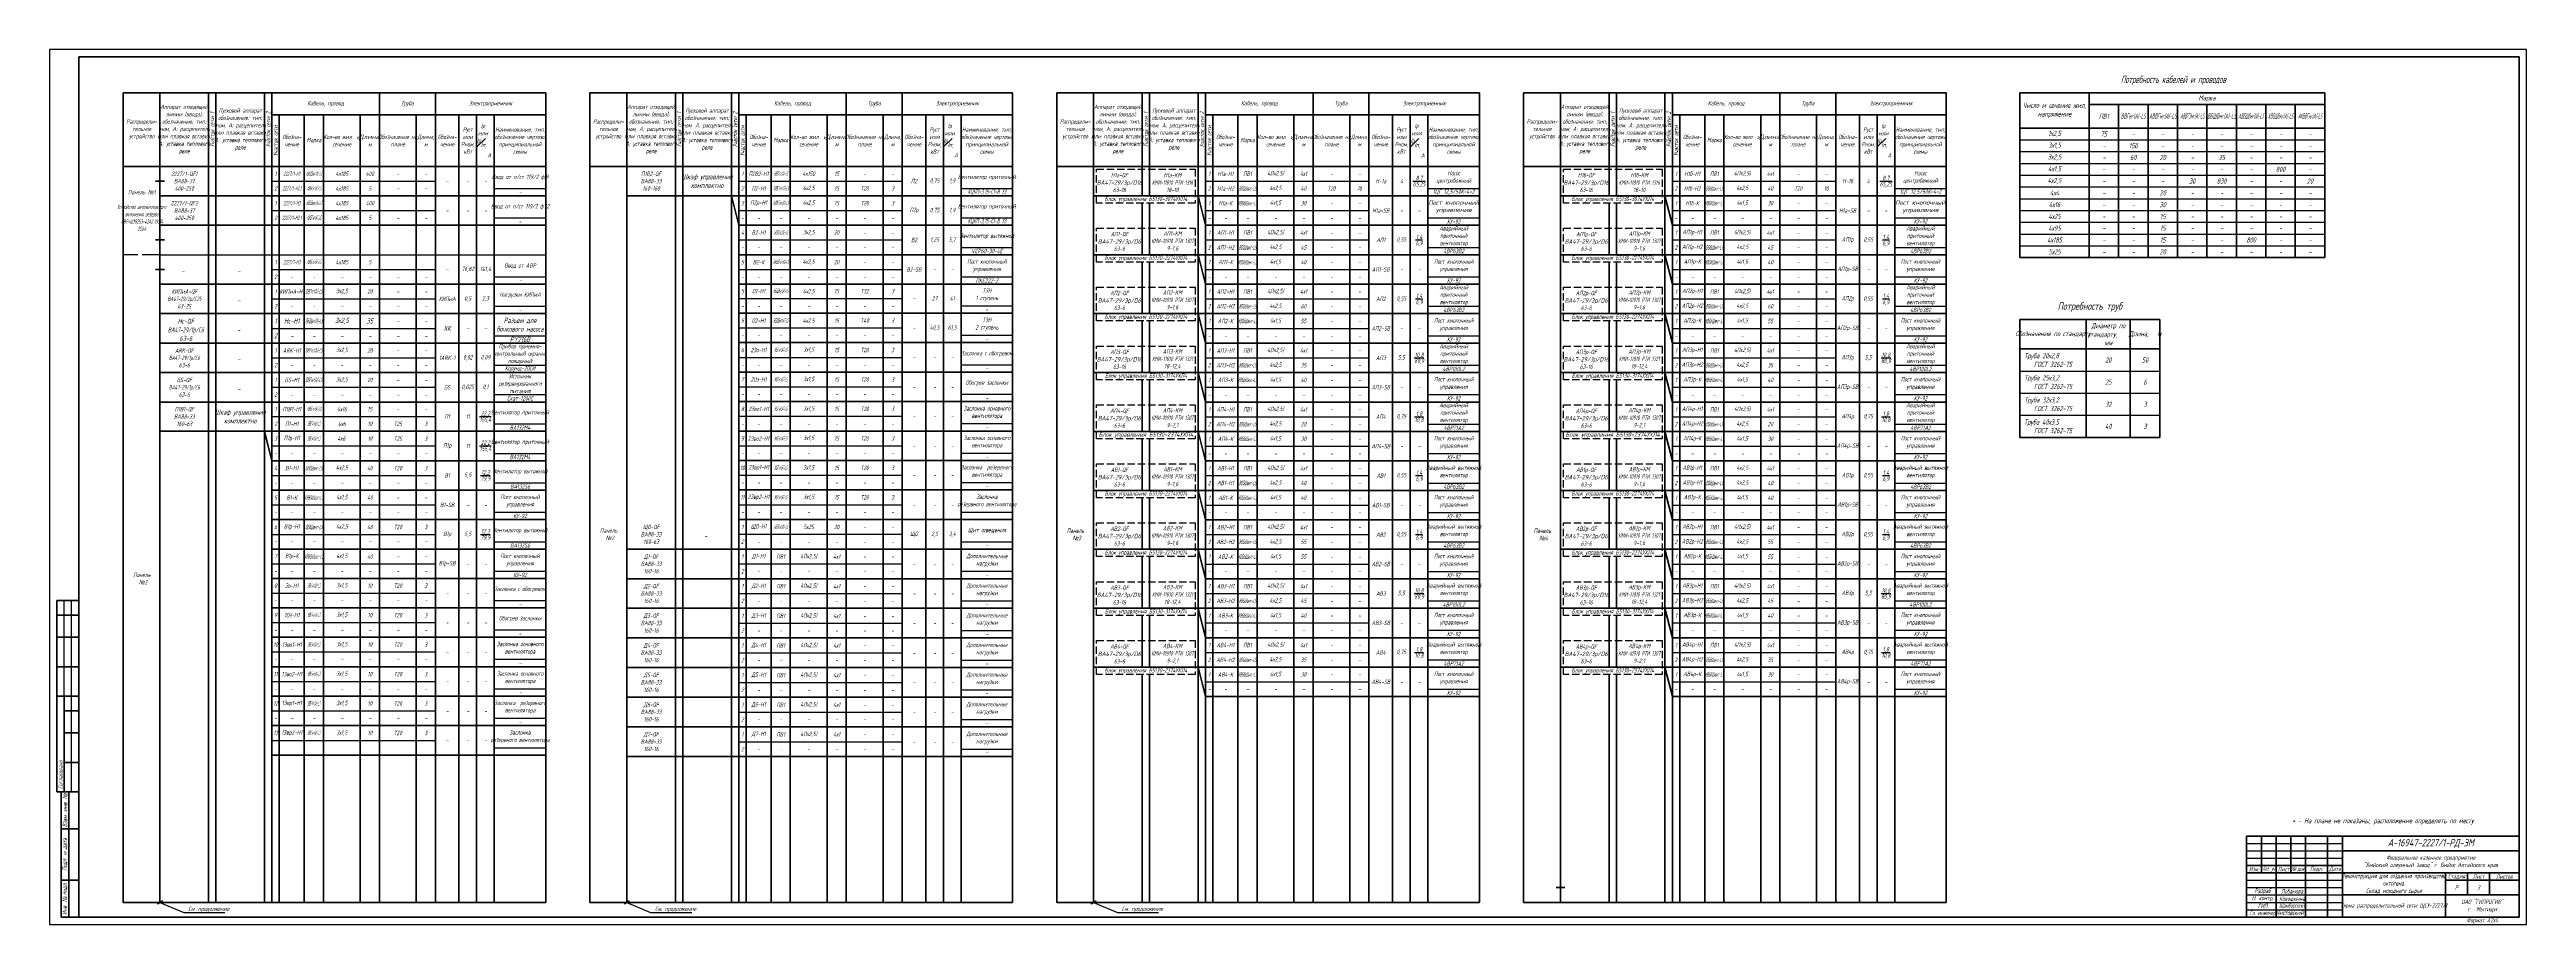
# Model space of a CAD drawing. Header units: millimetres. Extents: x 6735 to 13224, y -12144 to -9633.
# Drawn here: x 7575 to 9257, y -10227 to -9633 of the extents above; entities that cross this region are included whole.
import ezdxf
from ezdxf import colors
from ezdxf.entities.mleader import LeaderData, LeaderLine
from ezdxf.math import Vec2, Vec3

# ---------------------------------------------------------------- set-up
doc = ezdxf.new("R2010")
doc.units = ezdxf.units.MM
doc.linetypes.add('ACAD_ISO02W100', pattern=[15, 12, -3])
doc.linetypes.add('gost5', pattern=[7, 5, -2, 0])
for name, color, linetype, lineweight in [('КаБель силовой (Вновь)', 1, 'Continuous', 60), ('Линия выноска', 137, 'Continuous', 25), ('Рамка толстая', 7, 'Continuous', 60), ('Рамка тонкая', 5, 'Continuous', 25), ('Строительный', 251, 'Continuous', 13), ('Схема распред. сети', 9, 'Continuous', 25), ('ТаБлица', 253, 'Continuous', 25), ('Штампы', 252, 'Continuous', 25)]:
    doc.layers.add(name, color=color, linetype=linetype, lineweight=lineweight)
doc.styles.add('gost.shx', font='gost.shx', dxfattribs={"oblique": 15})
doc.styles.add('Simplex', font='simplex.shx', dxfattribs={"width": 0.7, "oblique": 15})

# ---------------------------------------------------------------- blocks, each defined once
blk = doc.blocks.new('A$C2EF054A0')
at = {"layer": 'Строительный', "color": 1, "lineweight": 80}
blk.add_line((25, 0), (212, 0), dxfattribs=at)
at = {"layer": 'Схема распред. сети', "lineweight": 40}
for p, q in [((0, 20), (0, 0)), ((25, 20), (25, 0)), ((58, 20), (58, 0)), ((63, 20), (63, 0)), ((96, 20), (96, 0)), ((101, 20), (101, 0)), ((106, 20), (106, 0)), ((123, 20), (123, 0)), ((136, 20), (136, 0)), ((161, 20), (161, 0)), ((174, 20), (174, 0)), ((199, 20), (199, 0)), ((212, 20), (212, 0)), ((228, 20), (228, 0)), ((240, 20), (240, 0)), ((252, 20), (252, 0)), ((287, 20), (287, 0)), ((212, 0), (287, 0))]:
    blk.add_line(p, q, dxfattribs=at)
at = {"layer": 'Схема распред. сети'}
blk.add_line((101, 10), (212, 10), dxfattribs=at)
blk = doc.blocks.new('A$C3C9A24EA')
at = {"layer": 'Схема распред. сети', "color": 5}
blk.add_line((252, 5), (287, 5), dxfattribs=at)
at = {"layer": 'Схема распред. сети'}
blk.add_blockref('A$C2EF054A0', (0, 0), dxfattribs=at)
blk = doc.blocks.new('A$C7AEF134F')
at = {"layer": 'Строительный', "color": 142, "lineweight": 80}
for q in [(96, 20), (212, 0)]:
    blk.add_line((101, 0), q, dxfattribs=at)
at = {"layer": 'Схема распред. сети', "lineweight": 40}
for p, q in [((0, 20), (0, 0)), ((25, 20), (25, 0)), ((96, 20), (96, 0)), ((101, 20), (101, 0)), ((106, 20), (106, 0)), ((123, 20), (123, 0)), ((136, 20), (136, 0)), ((161, 20), (161, 0)), ((174, 20), (174, 0)), ((199, 20), (199, 0)), ((212, 20), (212, 0)), ((228, 20), (228, 0)), ((240, 20), (240, 0)), ((252, 20), (252, 0)), ((287, 20), (287, 0)), ((58, 15), (58, 0)), ((63, 15), (63, 0)), ((212, 0), (287, 0))]:
    blk.add_line(p, q, dxfattribs=at)
at = {"layer": 'Схема распред. сети'}
blk.add_line((101, 10), (212, 10), dxfattribs=at)
at = {"layer": 'Схема распред. сети', "color": 5}
blk.add_line((252, 5), (287, 5), dxfattribs=at)
blk = doc.blocks.new('A$C5A8E28CB')
at = {"layer": 'Схема распред. сети', "lineweight": 40}
for p, q in [((0, 20), (0, 0)), ((25, 20), (25, 0)), ((58, 20), (58, 0)), ((63, 20), (63, 0)), ((96, 20), (96, 0)), ((101, 20), (101, 0)), ((106, 20), (106, 0)), ((123, 20), (123, 0)), ((136, 20), (136, 0)), ((161, 20), (161, 0)), ((174, 20), (174, 0)), ((199, 20), (199, 0)), ((212, 20), (212, 0)), ((228, 20), (228, 0)), ((240, 20), (240, 0)), ((252, 20), (252, 0)), ((287, 20), (287, 0)), ((0, 0), (287, 0))]:
    blk.add_line(p, q, dxfattribs=at)
blk = doc.blocks.new('A$C5BA127B9')
at = {"layer": 'Схема распред. сети', "lineweight": 40}
for p, q in [((0, 20), (0, 0)), ((25, 20), (25, 0)), ((58, 20), (58, 0)), ((63, 20), (63, 0)), ((96, 20), (96, 0)), ((101, 20), (101, 0)), ((106, 20), (106, 0)), ((123, 20), (123, 0)), ((136, 20), (136, 0)), ((161, 20), (161, 0)), ((174, 20), (174, 0)), ((199, 20), (199, 0)), ((212, 20), (212, 0)), ((228, 20), (228, 0)), ((240, 20), (240, 0)), ((252, 20), (252, 0)), ((287, 20), (287, 0))]:
    blk.add_line(p, q, dxfattribs=at)
at = {"layer": 'Схема распред. сети', "color": 5, "lineweight": 25}
for p, q in [((25, 20), (287, 20)), ((25, 0), (287, 0))]:
    blk.add_line(p, q, dxfattribs=at)
blk = doc.blocks.new('A$C7C407CF2')
at = {"layer": 'Строительный', "color": 142, "lineweight": 80}
for q in [(96, 20), (212, 0)]:
    blk.add_line((101, 0), q, dxfattribs=at)
at = {"layer": 'Схема распред. сети', "lineweight": 40}
for p, q in [((0, 20), (0, 0)), ((25, 20), (25, 0)), ((58, 20), (58, 0)), ((63, 20), (63, 0)), ((96, 20), (96, 0)), ((101, 20), (101, 0)), ((106, 20), (106, 0)), ((123, 20), (123, 0)), ((136, 20), (136, 0)), ((161, 20), (161, 0)), ((174, 20), (174, 0)), ((199, 20), (199, 0)), ((212, 20), (212, 0)), ((228, 20), (228, 0)), ((240, 20), (240, 0)), ((252, 20), (252, 0)), ((287, 20), (287, 0)), ((212, 0), (287, 0))]:
    blk.add_line(p, q, dxfattribs=at)
at = {"layer": 'Схема распред. сети'}
blk.add_line((101, 10), (212, 10), dxfattribs=at)
at = {"layer": 'Схема распред. сети', "color": 5}
blk.add_line((252, 5), (287, 5), dxfattribs=at)
blk = doc.blocks.new('A$C3600703F')
at = {"layer": 'Строительный', "color": 142, "lineweight": 80}
for p, q in [((101, 20), (101, 0)), ((101, 0), (212, 0))]:
    blk.add_line(p, q, dxfattribs=at)
at = {"layer": 'Схема распред. сети', "lineweight": 40}
for p, q in [((0, 20), (0, 0)), ((25, 20), (25, 0)), ((58, 20), (58, 0)), ((63, 20), (63, 0)), ((96, 20), (96, 0)), ((106, 20), (106, 0)), ((123, 20), (123, 0)), ((136, 20), (136, 0)), ((161, 20), (161, 0)), ((174, 20), (174, 0)), ((199, 20), (199, 0)), ((212, 20), (212, 0)), ((228, 20), (228, 0)), ((240, 20), (240, 0)), ((252, 20), (252, 0)), ((287, 20), (287, 0)), ((212, 0), (287, 0))]:
    blk.add_line(p, q, dxfattribs=at)
at = {"layer": 'Схема распред. сети'}
blk.add_line((101, 10), (212, 10), dxfattribs=at)
at = {"layer": 'Схема распред. сети', "color": 5}
blk.add_line((252, 5), (287, 5), dxfattribs=at)
blk = doc.blocks.new('A$C5BFF3F5B')
at = {"layer": 'Схема распред. сети', "lineweight": 40}
for p, q in [((0, 20), (0, 0)), ((25, 20), (25, 0)), ((58, 20), (58, 0)), ((63, 20), (63, 0)), ((96, 20), (96, 0)), ((101, 20), (101, 0)), ((106, 20), (106, 0)), ((123, 20), (123, 0)), ((136, 20), (136, 0)), ((161, 20), (161, 0)), ((174, 20), (174, 0)), ((199, 20), (199, 0)), ((212, 20), (212, 0)), ((228, 20), (228, 0)), ((240, 20), (240, 0)), ((252, 20), (252, 0)), ((287, 20), (287, 0))]:
    blk.add_line(p, q, dxfattribs=at)
blk = doc.blocks.new('A$C191D409F')
at = {"layer": 'Рамка толстая'}
for p, q in [((20, 589), (20, 5)), ((1677, 589), (20, 589)), ((1677, 5), (1677, 589)), ((20, 5), (1677, 5))]:
    blk.add_line(p, q, dxfattribs=at)
at = {"layer": 'Рамка тонкая'}
for p, q in [((0, 594), (0, 0)), ((1682, 594), (0, 594)), ((1682, 0), (1682, 594)), ((0, 0), (1682, 0))]:
    blk.add_line(p, q, dxfattribs=at)
blk = doc.blocks.new('_Integral')
at = {"color": 0, "linetype": 'ByBlock', "lineweight": -2}
for centre, start, end in [((0.44, -0.09), 102, 168), ((-0.44, 0.09), 282, 348)]:
    blk.add_arc(centre, 0.454, start, end, dxfattribs=at)

msp = doc.modelspace()

# ---------------------------------------------------------------- linework, layer by layer
at = {"layer": 'КаБель силовой (Вновь)', "lineweight": 100}
for p, q in [((7967.10387, -9712.65225), (7967.10387, -10212.35746)), ((8284.10387, -9712.65225), (8284.10387, -10212.35746)), ((8601.10387, -9712.65225), (8601.10387, -10202.35746)), ((7653.10387, -9722.65225), (7647.10387, -9722.65225)), ((7650.10387, -9722.65225), (7650.10387, -9762.65225)), ((7653.10387, -9762.65225), (7647.10387, -9762.65225)), ((7653.10387, -9782.65225), (7647.10387, -9782.65225)), ((7650.10387, -9782.65225), (7650.10387, -10212.35746)), ((8598.10387, -10202.35746), (8604.10387, -10202.35746))]:
    msp.add_line(p, q, dxfattribs=at)
at = {"layer": 'Рамка тонкая', "linetype": 'gost5'}
for p, q in [((8286.10387, -9714.65225), (8353.10387, -9714.65225)), ((8286.10387, -9737.65225), (8286.10387, -9714.65225)), ((8353.10387, -9714.65225), (8353.10387, -9737.65225)), ((8603.10387, -9714.65225), (8670.10387, -9714.65225)), ((8603.10387, -9737.65225), (8603.10387, -9714.65225)), ((8670.10387, -9714.65225), (8670.10387, -9737.65225)), ((8353.10387, -9737.65225), (8286.10387, -9737.65225)), ((8670.10387, -9737.65225), (8603.10387, -9737.65225)), ((8286.10387, -9754.65225), (8353.10387, -9754.65225)), ((8286.10387, -9777.65225), (8286.10387, -9754.65225)), ((8353.10387, -9754.65225), (8353.10387, -9777.65225)), ((8603.10387, -9754.65225), (8670.10387, -9754.65225)), ((8603.10387, -9777.65225), (8603.10387, -9754.65225)), ((8670.10387, -9754.65225), (8670.10387, -9777.65225)), ((8353.10387, -9777.65225), (8286.10387, -9777.65225)), ((8670.10387, -9777.65225), (8603.10387, -9777.65225)), ((8286.10387, -9794.65225), (8353.10387, -9794.65225)), ((8286.10387, -9817.65225), (8286.10387, -9794.65225)), ((8353.10387, -9794.65225), (8353.10387, -9817.65225)), ((8603.10387, -9794.65225), (8670.10387, -9794.65225)), ((8603.10387, -9817.65225), (8603.10387, -9794.65225)), ((8670.10387, -9794.65225), (8670.10387, -9817.65225)), ((8353.10387, -9817.65225), (8286.10387, -9817.65225)), ((8670.10387, -9817.65225), (8603.10387, -9817.65225)), ((8286.10387, -9834.65225), (8353.10387, -9834.65225)), ((8286.10387, -9857.65225), (8286.10387, -9834.65225)), ((8353.10387, -9834.65225), (8353.10387, -9857.65225)), ((8603.10387, -9834.65225), (8670.10387, -9834.65225)), ((8603.10387, -9857.65225), (8603.10387, -9834.65225)), ((8670.10387, -9834.65225), (8670.10387, -9857.65225)), ((8353.10387, -9857.65225), (8286.10387, -9857.65225)), ((8670.10387, -9857.65225), (8603.10387, -9857.65225)), ((8286.10387, -9874.65225), (8353.10387, -9874.65225)), ((8286.10387, -9897.65225), (8286.10387, -9874.65225)), ((8353.10387, -9874.65225), (8353.10387, -9897.65225)), ((8603.10387, -9874.65225), (8670.10387, -9874.65225)), ((8603.10387, -9897.65225), (8603.10387, -9874.65225)), ((8670.10387, -9874.65225), (8670.10387, -9897.65225)), ((8353.10387, -9897.65225), (8286.10387, -9897.65225)), ((8670.10387, -9897.65225), (8603.10387, -9897.65225)), ((8286.10387, -9914.65225), (8353.10387, -9914.65225)), ((8286.10387, -9937.65225), (8286.10387, -9914.65225)), ((8353.10387, -9914.65225), (8353.10387, -9937.65225)), ((8603.10387, -9914.65225), (8670.10387, -9914.65225)), ((8603.10387, -9937.65225), (8603.10387, -9914.65225)), ((8670.10387, -9914.65225), (8670.10387, -9937.65225)), ((8353.10387, -9937.65225), (8286.10387, -9937.65225)), ((8670.10387, -9937.65225), (8603.10387, -9937.65225)), ((8286.10387, -9954.65225), (8353.10387, -9954.65225)), ((8286.10387, -9977.65225), (8286.10387, -9954.65225)), ((8353.10387, -9954.65225), (8353.10387, -9977.65225)), ((8603.10387, -9954.65225), (8670.10387, -9954.65225)), ((8603.10387, -9977.65225), (8603.10387, -9954.65225)), ((8670.10387, -9954.65225), (8670.10387, -9977.65225)), ((8353.10387, -9977.65225), (8286.10387, -9977.65225)), ((8670.10387, -9977.65225), (8603.10387, -9977.65225)), ((8286.10387, -9994.65225), (8353.10387, -9994.65225)), ((8286.10387, -10017.65225), (8286.10387, -9994.65225)), ((8353.10387, -9994.65225), (8353.10387, -10017.65225)), ((8603.10387, -9994.65225), (8670.10387, -9994.65225)), ((8603.10387, -10017.65225), (8603.10387, -9994.65225)), ((8670.10387, -9994.65225), (8670.10387, -10017.65225)), ((8353.10387, -10017.65225), (8286.10387, -10017.65225)), ((8670.10387, -10017.65225), (8603.10387, -10017.65225)), ((8286.10387, -10034.65225), (8353.10387, -10034.65225)), ((8286.10387, -10057.65225), (8286.10387, -10034.65225)), ((8353.10387, -10034.65225), (8353.10387, -10057.65225)), ((8603.10387, -10034.65225), (8670.10387, -10034.65225)), ((8603.10387, -10057.65225), (8603.10387, -10034.65225)), ((8670.10387, -10034.65225), (8670.10387, -10057.65225)), ((8353.10387, -10057.65225), (8286.10387, -10057.65225)), ((8670.10387, -10057.65225), (8603.10387, -10057.65225))]:
    msp.add_line(p, q, dxfattribs=at)
at = {"layer": 'Рамка тонкая', "linetype": 'ACAD_ISO02W100'}
msp.add_line((7650.10387, -9772.65225), (7625.10387, -9772.65225), dxfattribs=at)
at = {"layer": 'Схема распред. сети', "lineweight": 40}
for p, q in [((7625.10387, -9662.65225), (7912.10387, -9662.65225)), ((7625.10387, -9662.65225), (7625.10387, -9712.65225)), ((7650.10387, -9662.65225), (7650.10387, -9712.65225)), ((7683.10387, -9662.65225), (7683.10387, -9712.65225)), ((7688.10387, -9662.65225), (7688.10387, -9712.65225)), ((7721.10387, -9662.65225), (7721.10387, -9712.65225)), ((7726.10387, -9662.65225), (7726.10387, -9712.65225)), ((7799.10387, -9662.65225), (7799.10387, -9712.65225)), ((7837.10387, -9662.65225), (7837.10387, -9712.65225)), ((7912.10387, -9662.65225), (7912.10387, -9712.65225)), ((7942.10387, -9662.65225), (8229.10387, -9662.65225)), ((7942.10387, -9662.65225), (7942.10387, -9712.65225)), ((7967.10387, -9662.65225), (7967.10387, -9712.65225)), ((8000.10387, -9662.65225), (8000.10387, -9712.65225)), ((8005.10387, -9662.65225), (8005.10387, -9712.65225)), ((8038.10387, -9662.65225), (8038.10387, -9712.65225)), ((8043.10387, -9662.65225), (8043.10387, -9712.65225)), ((8116.10387, -9662.65225), (8116.10387, -9712.65225)), ((8154.10387, -9662.65225), (8154.10387, -9712.65225)), ((8229.10387, -9662.65225), (8229.10387, -9712.65225)), ((8259.10387, -9662.65225), (8546.10387, -9662.65225)), ((8259.10387, -9662.65225), (8259.10387, -9712.65225)), ((8284.10387, -9662.65225), (8284.10387, -9712.65225)), ((8317.10387, -9662.65225), (8317.10387, -9712.65225)), ((8322.10387, -9662.65225), (8322.10387, -9712.65225)), ((8355.10387, -9662.65225), (8355.10387, -9712.65225)), ((8360.10387, -9662.65225), (8360.10387, -9712.65225)), ((8433.10387, -9662.65225), (8433.10387, -9712.65225)), ((8471.10387, -9662.65225), (8471.10387, -9712.65225)), ((8546.10387, -9662.65225), (8546.10387, -9712.65225)), ((8576.10387, -9662.65225), (8863.10387, -9662.65225)), ((8576.10387, -9662.65225), (8576.10387, -9712.65225)), ((8601.10387, -9662.65225), (8601.10387, -9712.65225)), ((8634.10387, -9662.65225), (8634.10387, -9712.65225)), ((8639.10387, -9662.65225), (8639.10387, -9712.65225)), ((8672.10387, -9662.65225), (8672.10387, -9712.65225)), ((8677.10387, -9662.65225), (8677.10387, -9712.65225)), ((8750.10387, -9662.65225), (8750.10387, -9712.65225)), ((8788.10387, -9662.65225), (8788.10387, -9712.65225)), ((8863.10387, -9662.65225), (8863.10387, -9712.65225)), ((7726.10387, -9677.65225), (7912.10387, -9677.65225)), ((7731.10387, -9677.65225), (7731.10387, -9712.65225)), ((7748.10387, -9677.65225), (7748.10387, -9712.65225)), ((7761.10387, -9677.65225), (7761.10387, -9712.65225)), ((7786.10387, -9677.65225), (7786.10387, -9712.65225)), ((7824.10387, -9677.65225), (7824.10387, -9712.65225)), ((7853.10387, -9677.65225), (7853.10387, -9712.65225)), ((7865.10387, -9677.65225), (7865.10387, -9712.65225)), ((7877.10387, -9677.65225), (7877.10387, -9712.65225)), ((8043.10387, -9677.65225), (8229.10387, -9677.65225)), ((8048.10387, -9677.65225), (8048.10387, -9712.65225)), ((8065.10387, -9677.65225), (8065.10387, -9712.65225)), ((8078.10387, -9677.65225), (8078.10387, -9712.65225)), ((8103.10387, -9677.65225), (8103.10387, -9712.65225)), ((8141.10387, -9677.65225), (8141.10387, -9712.65225)), ((8170.10387, -9677.65225), (8170.10387, -9712.65225)), ((8182.10387, -9677.65225), (8182.10387, -9712.65225)), ((8194.10387, -9677.65225), (8194.10387, -9712.65225)), ((8360.10387, -9677.65225), (8546.10387, -9677.65225)), ((8365.10387, -9677.65225), (8365.10387, -9712.65225)), ((8382.10387, -9677.65225), (8382.10387, -9712.65225)), ((8395.10387, -9677.65225), (8395.10387, -9712.65225)), ((8420.10387, -9677.65225), (8420.10387, -9712.65225)), ((8458.10387, -9677.65225), (8458.10387, -9712.65225)), ((8487.10387, -9677.65225), (8487.10387, -9712.65225)), ((8499.10387, -9677.65225), (8499.10387, -9712.65225)), ((8511.10387, -9677.65225), (8511.10387, -9712.65225)), ((8677.10387, -9677.65225), (8863.10387, -9677.65225)), ((8682.10387, -9677.65225), (8682.10387, -9712.65225)), ((8699.10387, -9677.65225), (8699.10387, -9712.65225)), ((8712.10387, -9677.65225), (8712.10387, -9712.65225)), ((8737.10387, -9677.65225), (8737.10387, -9712.65225)), ((8775.10387, -9677.65225), (8775.10387, -9712.65225)), ((8804.10387, -9677.65225), (8804.10387, -9712.65225)), ((8816.10387, -9677.65225), (8816.10387, -9712.65225)), ((8828.10387, -9677.65225), (8828.10387, -9712.65225)), ((7625.10387, -9712.65225), (7912.10387, -9712.65225)), ((7942.10387, -9712.65225), (8229.10387, -9712.65225)), ((8259.10387, -9712.65225), (8546.10387, -9712.65225)), ((8576.10387, -9712.65225), (8863.10387, -9712.65225))]:
    msp.add_line(p, q, dxfattribs=at)
at = {"layer": 'ТаБлица', "lineweight": 40}
for p, q in [((8913.10387, -9662.65225), (9120.10387, -9662.65225)), ((8913.10387, -9662.65225), (8913.10387, -9774.65225)), ((8960.10387, -9662.65225), (8960.10387, -9774.65225)), ((8960.10387, -9670.65225), (9120.10387, -9670.65225)), ((8980.10387, -9670.65225), (8980.10387, -9774.65225)), ((9000.10387, -9670.65225), (9000.10387, -9774.65225)), ((9020.10387, -9670.65225), (9020.10387, -9774.65225)), ((9040.10387, -9670.65225), (9040.10387, -9774.65225)), ((9060.10387, -9670.65225), (9060.10387, -9774.65225)), ((9080.10387, -9670.65225), (9080.10387, -9774.65225)), ((9100.10387, -9670.65225), (9100.10387, -9774.65225)), ((9120.10387, -9662.65225), (9120.10387, -9774.65225)), ((8913.10387, -9686.65225), (9120.10387, -9686.65225)), ((8913.10387, -9774.65225), (9120.10387, -9774.65225)), ((8913.10387, -9816.65225), (9008.10387, -9816.65225)), ((8913.10387, -9816.65225), (8913.10387, -9896.65225)), ((8958.10387, -9816.65225), (8958.10387, -9896.65225)), ((8988.10387, -9816.65225), (8988.10387, -9896.65225)), ((9008.10387, -9816.65225), (9008.10387, -9896.65225)), ((8913.10387, -9836.65225), (9008.10387, -9836.65225)), ((8913.10387, -9896.65225), (9008.10387, -9896.65225))]:
    msp.add_line(p, q, dxfattribs=at)
at = {"layer": 'ТаБлица', "color": 5, "lineweight": 25}
for p, q in [((8913.10387, -9694.65225), (9120.10387, -9694.65225)), ((8913.10387, -9702.65225), (9120.10387, -9702.65225)), ((8913.10387, -9710.65225), (9120.10387, -9710.65225)), ((8913.10387, -9718.65225), (9120.10387, -9718.65225)), ((8913.10387, -9726.65225), (9120.10387, -9726.65225)), ((8913.10387, -9734.65225), (9120.10387, -9734.65225)), ((8913.10387, -9742.65225), (9120.10387, -9742.65225)), ((8913.10387, -9750.65225), (9120.10387, -9750.65225)), ((8913.10387, -9758.65225), (9120.10387, -9758.65225)), ((8913.10387, -9766.65225), (9120.10387, -9766.65225))]:
    msp.add_line(p, q, dxfattribs=at)
at = {"layer": 'ТаБлица', "color": 5}
for p, q in [((8913.10387, -9851.65225), (9008.10387, -9851.65225)), ((8913.10387, -9866.65225), (9008.10387, -9866.65225)), ((8913.10387, -9881.65225), (9008.10387, -9881.65225))]:
    msp.add_line(p, q, dxfattribs=at)
at = {"layer": 'Штампы', "lineweight": 60}
for p, q in [((7580.10387, -10137.35746), (7580.10387, -10007.35746)), ((7580.10387, -10007.35746), (7595.10387, -10007.35746)), ((7595.10387, -10137.35746), (7595.10387, -10007.35746)), ((7580.10387, -10017.35746), (7595.10387, -10017.35746)), ((7580.10387, -10032.35746), (7595.10387, -10032.35746)), ((7580.10387, -10052.35746), (7595.10387, -10052.35746)), ((7580.10387, -10072.35746), (7595.10387, -10072.35746)), ((7585.10387, -10137.35746), (7585.10387, -10072.35746)), ((7585.10387, -10082.35746), (7595.10387, -10082.35746)), ((7585.10387, -10097.35746), (7595.10387, -10097.35746)), ((7585.10387, -10117.35746), (7595.10387, -10117.35746)), ((7580.10387, -10137.35746), (7595.10387, -10137.35746)), ((7583.10387, -10222.35746), (7583.10387, -10137.35746)), ((7583.10387, -10137.35746), (7595.10387, -10137.35746)), ((7588.10387, -10222.35746), (7588.10387, -10137.35746)), ((7595.10387, -10222.35746), (7595.10387, -10137.35746)), ((7583.10387, -10162.35746), (7595.10387, -10162.35746)), ((9067.10387, -10167.35746), (9252.10387, -10167.35746)), ((9067.10387, -10167.35746), (9067.10387, -10222.35746)), ((9077.10387, -10167.35746), (9077.10387, -10192.35746)), ((9087.10387, -10167.35746), (9087.10387, -10222.35746)), ((9097.10387, -10167.35746), (9097.10387, -10192.35746)), ((9107.10387, -10167.35746), (9107.10387, -10222.35746)), ((9122.10387, -10167.35746), (9122.10387, -10222.35746)), ((9132.10387, -10167.35746), (9132.10387, -10222.35746)), ((9067.10387, -10187.35746), (9132.10387, -10187.35746)), ((9067.10387, -10192.35746), (9252.10387, -10192.35746)), ((9132.10387, -10177.35746), (9252.10387, -10177.35746)), ((9202.10387, -10192.35746), (9202.10387, -10222.35746)), ((9217.10387, -10192.35746), (9217.10387, -10207.35746)), ((9232.10387, -10192.35746), (9232.10387, -10207.35746)), ((7583.10387, -10197.35746), (7595.10387, -10197.35746)), ((9132.10387, -10207.35746), (9252.10387, -10207.35746)), ((9202.10387, -10197.35746), (9252.10387, -10197.35746)), ((7583.10387, -10222.35746), (7595.10387, -10222.35746))]:
    msp.add_line(p, q, dxfattribs=at)
at = {"layer": 'Штампы', "color": 5, "lineweight": 25}
for p, q in [((7585.10387, -10072.35746), (7585.10387, -10007.35746)), ((7590.10387, -10137.35746), (7590.10387, -10007.35746)), ((9067.10387, -10172.35746), (9132.10387, -10172.35746)), ((9067.10387, -10177.35746), (9132.10387, -10177.35746)), ((9067.10387, -10182.35746), (9132.10387, -10182.35746)), ((9067.10387, -10197.35746), (9132.10387, -10197.35746)), ((9067.10387, -10202.35746), (9132.10387, -10202.35746)), ((9067.10387, -10207.35746), (9132.10387, -10207.35746)), ((9067.10387, -10212.35746), (9132.10387, -10212.35746)), ((9067.10387, -10217.35746), (9132.10387, -10217.35746))]:
    msp.add_line(p, q, dxfattribs=at)

# ---------------------------------------------------------------- block references
for name, p in [('A$C191D409F', (7575.10387, -10227.35746)), ('A$C3C9A24EA', (7625.10386, -9732.65227)), ('A$C3C9A24EA', (7942.10386, -9732.65227)), ('A$C3C9A24EA', (8259.10386, -9732.65227)), ('A$C3C9A24EA', (8576.10386, -9732.65227)), ('A$C3C9A24EA', (7625.10386, -9752.65227)), ('A$C7AEF134F', (8259.10386, -9752.65225)), ('A$C7AEF134F', (8576.10386, -9752.65225)), ('A$C5BA127B9', (7625.10387, -9772.65226)), ('A$C3C9A24EA', (8259.10386, -9772.65227)), ('A$C3C9A24EA', (8576.10386, -9772.65227)), ('A$C3C9A24EA', (7625.10386, -9792.65227)), ('A$C7AEF134F', (8259.10386, -9792.65225)), ('A$C7AEF134F', (8576.10386, -9792.65225)), ('A$C3C9A24EA', (7625.10386, -9812.65227)), ('A$C3C9A24EA', (8259.10386, -9812.65227)), ('A$C3C9A24EA', (8576.10386, -9812.65227)), ('A$C3C9A24EA', (7625.10386, -9832.65227)), ('A$C7AEF134F', (8259.10386, -9832.65225)), ('A$C7AEF134F', (8576.10386, -9832.65225)), ('A$C3C9A24EA', (7625.10386, -9852.65227)), ('A$C3C9A24EA', (8259.10386, -9852.65227)), ('A$C3C9A24EA', (8576.10386, -9852.65227)), ('A$C3C9A24EA', (7625.10386, -9872.65227)), ('A$C7AEF134F', (8259.10386, -9872.65225)), ('A$C7AEF134F', (8576.10386, -9872.65225)), ('A$C3C9A24EA', (7625.10386, -9892.50487)), ('A$C3C9A24EA', (8259.10386, -9892.65227)), ('A$C3C9A24EA', (8576.10386, -9892.65227)), ('A$C7AEF134F', (8259.10386, -9912.65225)), ('A$C7AEF134F', (8576.10386, -9912.65225)), ('A$C3C9A24EA', (8259.10386, -9932.65227)), ('A$C3C9A24EA', (8576.10386, -9932.65227)), ('A$C7AEF134F', (8259.10386, -9952.65225)), ('A$C7AEF134F', (8576.10386, -9952.65225)), ('A$C3C9A24EA', (7942.1039, -9972.47761)), ('A$C3C9A24EA', (8259.10386, -9972.65227)), ('A$C3C9A24EA', (8576.10386, -9972.65227)), ('A$C3C9A24EA', (7942.1039, -9992.59777)), ('A$C7AEF134F', (8259.10386, -9992.65225)), ('A$C7AEF134F', (8576.10386, -9992.65225)), ('A$C3C9A24EA', (7942.1039, -10012.71793)), ('A$C3C9A24EA', (8259.10386, -10012.65227)), ('A$C3C9A24EA', (8576.10386, -10012.65227)), ('A$C3C9A24EA', (7942.1039, -10032.83809)), ('A$C7AEF134F', (8259.10386, -10032.65225)), ('A$C7AEF134F', (8576.10386, -10032.65225)), ('A$C3C9A24EA', (7942.1039, -10052.95825)), ('A$C3C9A24EA', (8259.10386, -10052.65227)), ('A$C3C9A24EA', (8576.10386, -10052.65227)), ('A$C3C9A24EA', (7942.1039, -10073.07841)), ('A$C7AEF134F', (8259.10386, -10072.65225)), ('A$C7AEF134F', (8576.10386, -10072.65225)), ('A$C3C9A24EA', (7942.1039, -10093.19858)), ('A$C5BFF3F5B', (8259.10387, -10092.625)), ('A$C5BFF3F5B', (8576.10387, -10092.625)), ('A$C3C9A24EA', (7942.1039, -10113.31874)), ('A$C5BFF3F5B', (8259.10387, -10112.35746)), ('A$C5BFF3F5B', (8576.10387, -10112.35746)), ('A$C5BFF3F5B', (7625.10387, -10132.35746)), ('A$C5BFF3F5B', (7942.10391, -10132.35746)), ('A$C5BFF3F5B', (8259.10387, -10132.35746)), ('A$C5BFF3F5B', (8576.10387, -10132.35746)), ('A$C5BFF3F5B', (7625.10387, -10152.35746)), ('A$C5BFF3F5B', (7942.10391, -10152.35746)), ('A$C5BFF3F5B', (8259.10387, -10152.35746)), ('A$C5BFF3F5B', (8576.10387, -10152.35746)), ('A$C5BFF3F5B', (7625.10387, -10172.35746)), ('A$C5BFF3F5B', (7942.10391, -10172.35746)), ('A$C5BFF3F5B', (8259.10387, -10172.35746)), ('A$C5BFF3F5B', (8576.10387, -10172.35746)), ('A$C5BFF3F5B', (7625.10387, -10192.35746)), ('A$C5BFF3F5B', (7942.10391, -10192.35746)), ('A$C5BFF3F5B', (8259.10387, -10192.35746)), ('A$C5BFF3F5B', (8576.10387, -10192.35746)), ('A$C5A8E28CB', (7625.10387, -10212.35746)), ('A$C5A8E28CB', (7942.10391, -10212.35746)), ('A$C5A8E28CB', (8259.10387, -10212.35746)), ('A$C5A8E28CB', (8576.10387, -10212.35746))]:
    msp.add_blockref(name, p)
at = {"layer": 'КаБель силовой (Вновь)'}
for name, p in [('A$C7C407CF2', (7942.10391, -9752.65223)), ('A$C3600703F', (7942.10391, -9772.65223)), ('A$C3600703F', (7942.10391, -9792.65223)), ('A$C3600703F', (7942.10391, -9812.35743)), ('A$C3600703F', (7942.10391, -9832.35743)), ('A$C3600703F', (7942.10391, -9852.35743)), ('A$C3600703F', (7942.10391, -9872.35743)), ('A$C3600703F', (7942.10391, -9892.35743)), ('A$C7C407CF2', (7625.10391, -9912.50483)), ('A$C3600703F', (7942.10391, -9912.35743)), ('A$C3600703F', (7625.10391, -9932.50483)), ('A$C3600703F', (7942.10391, -9932.35743)), ('A$C3600703F', (7625.10391, -9952.50483)), ('A$C3600703F', (7942.10394, -9952.35741)), ('A$C3600703F', (7625.10391, -9972.50483)), ('A$C3600703F', (7625.10391, -9992.50483)), ('A$C3600703F', (7625.10391, -10012.35743)), ('A$C3600703F', (7625.10391, -10032.35743)), ('A$C3600703F', (7625.10391, -10052.35743)), ('A$C3600703F', (7625.10391, -10072.35743)), ('A$C3600703F', (7625.10391, -10092.35743)), ('A$C3600703F', (7625.10391, -10112.35743))]:
    msp.add_blockref(name, p, dxfattribs=at)

# ---------------------------------------------------------------- texts
at = {"layer": 'Схема распред. сети', "color": 2, "attachment_point": 5, "style": 'Simplex'}
for s, insert, char_height, width in [('{\\W0.7;Аппарат отходящей линии (ввода); обозначение; тип; Iном, А; расцепитель или плавкая вставка, А; уставка теплового реле}', (7666.60387, -9687.65225), 3, 33), ('Кабель, провод', (7762.60387, -9670.15225), 3, 73), ('Труба', (7818.10387, -9670.15225), 3, 38), ('Электроприемник', (7874.60387, -9670.15225), 3, 75), ('{\\W0.7;Аппарат отходящей линии (ввода); обозначение; тип; Iном, А; расцепитель или плавкая вставка, А; уставка теплового реле}', (7983.60387, -9687.65225), 3, 33), ('Кабель, провод', (8079.60387, -9670.15225), 3, 73), ('Труба', (8135.10387, -9670.15225), 3, 38), ('Электроприемник', (8191.60387, -9670.15225), 3, 75), ('{\\W0.7;Аппарат отходящей линии (ввода); обозначение; тип; Iном, А; расцепитель или плавкая вставка, А; уставка теплового реле}', (8300.60387, -9687.65225), 3, 33), ('Кабель, провод', (8396.60387, -9670.15225), 3, 73), ('Труба', (8452.10387, -9670.15225), 3, 38), ('Электроприемник', (8508.60387, -9670.15225), 3, 75), ('{\\W0.7;Аппарат отходящей линии (ввода); обозначение; тип; Iном, А; расцепитель или плавкая вставка, А; уставка теплового реле}', (8617.60387, -9687.65225), 3, 33), ('Кабель, провод', (8713.60387, -9670.15225), 3, 73), ('Труба', (8769.10387, -9670.15225), 3, 38), ('Электроприемник', (8825.60387, -9670.15225), 3, 75), ('Распредели-\\Pтельное устройство', (7637.60387, -9687.65225), 3, 25), ('Пусковой аппарат обозначение; тип; Iном, А; расцепитель или плавкая вставка, А; уставка теплового реле', (7704.60387, -9687.65225), 3, 33), ('Pуст или Pном, кВт', (7859.10387, -9695.15225), 3, 12), ('\\A1;Iр   или   \\SIр#Iп, ;       А', (7871.10387, -9695.15225), 3, 12), ('Наименование, тип, обозначение чертежа принципиальной схемы', (7894.60387, -9695.15225), 3, 35), ('Распредели-\\Pтельное устройство', (7954.60387, -9687.65225), 3, 25), ('Пусковой аппарат обозначение; тип; Iном, А; расцепитель или плавкая вставка, А; уставка теплового реле', (8021.60387, -9687.65225), 3, 33), ('Pуст или Pном, кВт', (8176.10387, -9695.15225), 3, 12), ('\\A1;Iр   или   \\SIр#Iп, ;       А', (8188.10387, -9695.15225), 3, 12), ('Наименование, тип, обозначение чертежа принципиальной схемы', (8211.60387, -9695.15225), 3, 35), ('Распредели-\\Pтельное устройство', (8271.60387, -9687.65225), 3, 25), ('Пусковой аппарат обозначение; тип; Iном, А; расцепитель или плавкая вставка, А; уставка теплового реле', (8338.60387, -9687.65225), 3, 33), ('Pуст или Pном, кВт', (8493.10387, -9695.15225), 3, 12), ('\\A1;Iр   или   \\SIр#Iп, ;       А', (8505.10387, -9695.15225), 3, 12), ('Наименование, тип, обозначение чертежа принципиальной схемы', (8528.60387, -9695.15225), 3, 35), ('Распредели-\\Pтельное устройство', (8588.60387, -9687.65225), 3, 25), ('Пусковой аппарат обозначение; тип; Iном, А; расцепитель или плавкая вставка, А; уставка теплового реле', (8655.60387, -9687.65225), 3, 33), ('Pуст или Pном, кВт', (8810.10387, -9695.15225), 3, 12), ('\\A1;Iр   или   \\SIр#Iп, ;       А', (8822.10387, -9695.15225), 3, 12), ('Наименование, тип, обозначение чертежа принципиальной схемы', (8845.60387, -9695.15225), 3, 35), ('Обозна- чение', (7739.60387, -9695.15225), 3, 17), ('Марка', (7754.60387, -9695.15225), 3, 13), ('Кол-во жил  и сечение', (7773.60387, -9695.15225), 3, 25), ('{\\W0.9;Длина, }м', (7792.60387, -9695.15225), 3, 13), ('Обозначение на плане', (7811.60387, -9695.15225), 3, 25), ('Длина, м', (7830.60387, -9695.15225), 3, 13), ('Обозна-\\Pчение', (7845.10387, -9695.15225), 3, 16), ('Обозна- чение', (8056.60387, -9695.15225), 3, 17), ('Марка', (8071.60387, -9695.15225), 3, 13), ('Кол-во жил  и сечение', (8090.60387, -9695.15225), 3, 25), ('{\\W0.9;Длина, }м', (8109.60387, -9695.15225), 3, 13), ('Обозначение на плане', (8128.60387, -9695.15225), 3, 25), ('Длина, м', (8147.60387, -9695.15225), 3, 13), ('Обозна-\\Pчение', (8162.10387, -9695.15225), 3, 16), ('Обозна- чение', (8373.60387, -9695.15225), 3, 17), ('Марка', (8388.60387, -9695.15225), 3, 13), ('Кол-во жил  и сечение', (8407.60387, -9695.15225), 3, 25), ('{\\W0.9;Длина, }м', (8426.60387, -9695.15225), 3, 13), ('Обозначение на плане', (8445.60387, -9695.15225), 3, 25), ('Длина, м', (8464.60387, -9695.15225), 3, 13), ('Обозна-\\Pчение', (8479.10387, -9695.15225), 3, 16), ('Обозна- чение', (8690.60387, -9695.15225), 3, 17), ('Марка', (8705.60387, -9695.15225), 3, 13), ('Кол-во жил  и сечение', (8724.60387, -9695.15225), 3, 25), ('{\\W0.9;Длина, }м', (8743.60387, -9695.15225), 3, 13), ('Обозначение на плане', (8762.60387, -9695.15225), 3, 25), ('Длина, м', (8781.60387, -9695.15225), 3, 13), ('Обозна-\\Pчение', (8796.10387, -9695.15225), 3, 16), ('2227/1-QF1\\PВА88-37\\P400-250', (7666.60387, -9722.65225), 3, 33), ('1', (7728.60387, -9717.65225), 3, 5), ('{\\W0.5;2227/1-Н1}', (7739.60387, -9717.65225), 3, 17), ('{\\W0.3;АВБШвнг(А)-LS}', (7754.60387, -9717.65225), 3, 13), ('4х185', (7773.60387, -9717.65225), 3, 25), ('400', (7792.60387, -9717.65225), 3, 13), ('-', (7811.60387, -9717.65225), 3, 25), ('-', (7830.60387, -9717.65225), 3, 13), ('Ввод от п/ст 119/2 ф.8', (7894.60387, -9720.15225), 3, 35), ('П1В2-QF\\PВА88-33\\P160-160', (7983.60387, -9722.65225), 3, 33), ('Шкаф управления комплектно', (8021.60387, -9722.65225), 3.5, 33), ('1', (8045.60387, -9717.65225), 3, 5), ('П2В2-Н1', (8056.60387, -9717.65225), 3, 17), ('{\\W0.3;АВВГнг(А)-LS}', (8071.60387, -9717.65225), 3, 13), ('4х150', (8090.60387, -9717.65225), 3, 25), ('15', (8109.60387, -9717.65225), 3, 13), ('-', (8128.60387, -9717.65225), 3, 25), ('-', (8147.60387, -9717.65225), 3, 13), ('П2', (8162.10387, -9722.65225), 3, 16), ('0,75', (8176.10387, -9722.65225), 3, 12), ('\\A1;1,9', (8188.10387, -9722.65225), 3, 12), ('Вентилятор приточный', (8211.60387, -9720.15225), 3, 35), ('Н1а-QF\\P{\\W0.8;ВА47-29/3р/D16}\\P63-16', (8301.60387, -9723.65225), 3, 31), ('Н1а-KM\\P{\\W0.6;КМИ-11810 РТИ 1316} 18-10', (8337.60387, -9723.65225), 3, 31), ('1', (8362.60387, -9717.65225), 3, 5), ('Н1а-Н1', (8373.60387, -9717.65225), 3, 17), ('ПВ1', (8388.60387, -9717.65225), 3, 13), ('4(1х2,5)', (8407.60387, -9717.65225), 3, 25), ('4х1', (8426.60387, -9717.65225), 3, 13), ('-', (8445.60387, -9717.65225), 3, 25), ('-', (8464.60387, -9717.65225), 3, 13), ('Н-1а', (8479.10387, -9722.65225), 3, 16), ('4', (8493.10387, -9722.65225), 3, 12), ('\\A1;\\S8,7/65,25;', (8505.10387, -9722.65225), 3, 12), ('Насос \\Pцентробежный', (8528.60387, -9720.15225), 3, 35), ('Н1б-QF\\P{\\W0.8;ВА47-29/3р/D16}\\P63-16', (8618.60387, -9723.65225), 3, 31), ('Н1б-KM\\P{\\W0.6;КМИ-11810 РТИ 1316} 18-10', (8654.60387, -9723.65225), 3, 31), ('1', (8679.60387, -9717.65225), 3, 5), ('Н1б-Н1', (8690.60387, -9717.65225), 3, 17), ('ПВ1', (8705.60387, -9717.65225), 3, 13), ('4(1х2,5)', (8724.60387, -9717.65225), 3, 25), ('4х1', (8743.60387, -9717.65225), 3, 13), ('-', (8762.60387, -9717.65225), 3, 25), ('-', (8781.60387, -9717.65225), 3, 13), ('Н-1б', (8796.10387, -9722.65225), 3, 16), ('4', (8810.10387, -9722.65225), 3, 12), ('\\A1;\\S8,7/65,25;', (8822.10387, -9722.65225), 3, 12), ('Насос \\Pцентробежный', (8845.60387, -9720.15225), 3, 35), ('\\pi0.2994;Панель {\\fArial|b0|i0|c204|p34;№}1\\P\\pi0;{\\W0.5;\\PУстройство автоматического \\Pвключения резерва \\P\\pi0.2994;АВР-ШУ8253-42А2 УХЛ4 250А}', (7637.60387, -9742.65225), 3, 25), ('2227/1-QF2\\PВА88-37\\P400-250', (7666.60387, -9742.65225), 3, 33), ('2', (7728.60387, -9727.65225), 3, 5), ('1', (7728.60387, -9737.65225), 3, 5), ('{\\W0.5;2227/1-Н1.1}', (7739.60387, -9727.65225), 3, 17), ('{\\W0.5;2227/1-Н2}', (7739.60387, -9737.65225), 3, 17), ('{\\W0.3;АВБШвнг(А)-LS}', (7754.60387, -9737.65225), 3, 13), ('{\\W0.3;АВВГнг(А)-LS}', (7754.60387, -9727.65225), 3, 13), ('4х185', (7773.60387, -9727.65225), 3, 25), ('4х185', (7773.60387, -9737.65225), 3, 25), ('400', (7792.60387, -9737.65225), 3, 13), ('5', (7792.60387, -9727.65225), 3, 13), ('-', (7811.60387, -9727.65225), 3, 25), ('-', (7830.60387, -9727.65225), 3, 13), ('-', (7845.10387, -9722.65225), 3, 16), ('-', (7859.10387, -9722.65225), 3, 12), ('\\A1;-', (7871.10387, -9722.65225), 3, 12), ('Ввод от п/ст 119/2 ф.12', (7894.60387, -9740.15225), 3, 35), ('-', (7894.60387, -9730.15225), 3, 35), ('Вентилятор приточный', (8211.60387, -9740.15225), 3, 35), ('{\\W0.6;КЦКП-3,15-С1-В У3}', (8211.60387, -9730.15225), 3, 35), ('{\\W0.7;Блок управления Б5130-3074УХЛ4}', (8319.60387, -9735.15225), 3, 67), ('2', (8362.60387, -9727.65225), 3, 5), ('1', (8362.60387, -9737.65225), 3, 5), ('Н1а-Н2', (8373.60387, -9727.65225), 3, 17), ('Н1а-К', (8373.60387, -9737.65225), 3, 17), ('{\\W0.4;КВБбШвнг-LS}', (8388.60387, -9737.65225), 3, 13), ('{\\W0.4;ВБбШвнг-LS}', (8388.60387, -9727.65225), 3, 13), ('4х2,5', (8407.60387, -9727.65225), 3, 25), ('4х1,5', (8407.60387, -9737.65225), 3, 25), ('30', (8426.60387, -9737.65225), 3, 13), ('40', (8426.60387, -9727.65225), 3, 13), ('Т20', (8445.60387, -9727.65225), 3, 25), ('-', (8445.60387, -9737.65225), 3, 25), ('10', (8464.60387, -9727.65225), 3, 13), ('-', (8464.60387, -9737.65225), 3, 13), ('{\\W0.9;Пост кнопочный управления}', (8528.60387, -9740.15225), 3, 35), ('1ЦГ 12,5/50К-4-2', (8528.60387, -9730.15225), 3, 35), ('{\\W0.7;Блок управления Б5130-3074УХЛ4}', (8636.60387, -9735.15225), 3, 67), ('2', (8679.60387, -9727.65225), 3, 5), ('1', (8679.60387, -9737.65225), 3, 5), ('Н1б-Н2', (8690.60387, -9727.65225), 3, 17), ('Н1б-К', (8690.60387, -9737.65225), 3, 17), ('{\\W0.4;КВБбШвнг-LS}', (8705.60387, -9737.65225), 3, 13), ('{\\W0.4;ВБбШвнг-LS}', (8705.60387, -9727.65225), 3, 13), ('4х2,5', (8724.60387, -9727.65225), 3, 25), ('4х1,5', (8724.60387, -9737.65225), 3, 25), ('30', (8743.60387, -9737.65225), 3, 13), ('40', (8743.60387, -9727.65225), 3, 13), ('Т20', (8762.60387, -9727.65225), 3, 25), ('-', (8762.60387, -9737.65225), 3, 25), ('10', (8781.60387, -9727.65225), 3, 13), ('-', (8781.60387, -9737.65225), 3, 13), ('{\\W0.9;Пост кнопочный управления}', (8845.60387, -9740.15225), 3, 35), ('1ЦГ 12,5/50К-4-2', (8845.60387, -9730.15225), 3, 35), ('2', (7728.60387, -9747.65225), 3, 5), ('{\\W0.5;2227/1-Н2.1}', (7739.60387, -9747.65225), 3, 17), ('{\\W0.3;АВВГнг(А)-LS}', (7754.60387, -9747.65225), 3, 13), ('4х185', (7773.60387, -9747.65225), 3, 25), ('5', (7792.60387, -9747.65225), 3, 13), ('-', (7811.60387, -9747.65225), 3, 25), ('-', (7830.60387, -9747.65225), 3, 13), ('-', (7845.10387, -9742.65225), 3, 16), ('-', (7859.10387, -9742.65225), 3, 12), ('\\A1;-', (7871.10387, -9742.65225), 3, 12), ('-', (7894.60387, -9750.15225), 3, 35), ('П2р', (8162.10387, -9742.65225), 3, 16), ('0,75', (8176.10387, -9742.65225), 3, 12), ('\\A1;1,9', (8188.10387, -9742.65225), 3, 12), ('{\\W0.6;КЦКП-3,15-С1-В У3}', (8211.60387, -9750.15225), 3, 35), ('-', (8362.60387, -9747.65225), 3, 5), ('-', (8373.60387, -9747.65225), 3, 17), ('-', (8388.60387, -9747.65225), 3, 13), ('4(1х2,5)', (8407.60387, -9757.65225), 3, 25), ('-', (8407.60387, -9747.65225), 3, 25), ('-', (8426.60387, -9747.65225), 3, 13), ('-', (8445.60387, -9747.65225), 3, 25), ('-', (8464.60387, -9747.65225), 3, 13), ('{\\W0.7;Н1а-SB}', (8479.10387, -9742.65225), 3, 16), ('-', (8493.10387, -9742.65225), 3, 12), ('-', (8505.10387, -9742.65225), 3, 12), ('Аварийный приточный вентилятор', (8528.60387, -9760.15225), 3, 35), ('КУ-92', (8528.60387, -9750.15225), 3, 35), ('-', (8679.60387, -9747.65225), 3, 5), ('-', (8690.60387, -9747.65225), 3, 17), ('-', (8705.60387, -9747.65225), 3, 13), ('4(1х2,5)', (8724.60387, -9757.65225), 3, 25), ('-', (8724.60387, -9747.65225), 3, 25), ('-', (8743.60387, -9747.65225), 3, 13), ('-', (8762.60387, -9747.65225), 3, 25), ('-', (8781.60387, -9747.65225), 3, 13), ('{\\W0.7;Н1а-SB}', (8796.10387, -9742.65225), 3, 16), ('-', (8810.10387, -9742.65225), 3, 12), ('-', (8822.10387, -9742.65225), 3, 12), ('Аварийный приточный вентилятор', (8845.60387, -9760.15225), 3, 35), ('КУ-92', (8845.60387, -9750.15225), 3, 35), ('4', (8045.60387, -9757.65225), 3, 5), ('-', (8045.60387, -9767.65225), 3, 5), ('В2-Н1', (8056.60387, -9757.65225), 3, 17), ('-', (8056.60387, -9767.65225), 3, 17), ('{\\W0.3;АВВГнг(А)-LS}', (8071.60387, -9757.65225), 3, 13), ('-', (8071.60387, -9767.65225), 3, 13), ('3х2,5', (8090.60387, -9757.65225), 3, 25), ('-', (8090.60387, -9767.65225), 3, 25), ('20', (8109.60387, -9757.65225), 3, 13), ('-', (8109.60387, -9767.65225), 3, 13), ('-', (8128.60387, -9757.65225), 3, 25), ('-', (8128.60387, -9767.65225), 3, 25), ('-', (8147.60387, -9757.65225), 3, 13), ('-', (8147.60387, -9767.65225), 3, 13), ('В2', (8162.10387, -9762.65225), 3, 16), ('1,25', (8176.10387, -9762.65225), 3, 12), ('\\A1;5,7', (8188.10387, -9762.65225), 3, 12), ('Вентилятор вытяжной', (8211.60387, -9760.15225), 3, 35), ('VCP60-30-4E', (8211.60387, -9770.15225), 3, 35), ('АП1-QF\\P{\\W0.8;ВА47-29/3р/D6}\\P63-6', (8301.60387, -9763.65225), 3, 31), ('АП1-KM\\P{\\W0.6;КМИ-10910 РТИ 1307} 9-1,6', (8337.60387, -9763.65225), 3, 31), ('2', (8362.60387, -9767.65225), 3, 5), ('1', (8362.60387, -9757.65225), 3, 5), ('АП1-Н2', (8373.60387, -9767.65225), 3, 17), ('АП1-Н1', (8373.60387, -9757.65225), 3, 17), ('{\\W0.4;ВБбШвнг-LS}', (8388.60387, -9767.65225), 3, 13), ('ПВ1', (8388.60387, -9757.65225), 3, 13), ('4х2,5', (8407.60387, -9767.65225), 3, 25), ('4х1', (8426.60387, -9757.65225), 3, 13), ('45', (8426.60387, -9767.65225), 3, 13), ('-', (8445.60387, -9757.65225), 3, 25), ('-', (8445.60387, -9767.65225), 3, 25), ('-', (8464.60387, -9757.65225), 3, 13), ('-', (8464.60387, -9767.65225), 3, 13), ('АП1', (8479.10387, -9762.65225), 3, 16), ('0,55', (8493.10387, -9762.65225), 3, 12), ('\\A1;\\S1,4/6,9;', (8505.10387, -9762.65225), 3, 12), ('4ВР63В2', (8528.60387, -9770.15225), 3, 35), ('АП1р-QF\\P{\\W0.8;ВА47-29/3р/D6}\\P63-6', (8618.60387, -9763.65225), 3, 31), ('АП1р-KM\\P{\\W0.6;КМИ-10910 РТИ 1307} 9-1,6', (8654.60387, -9763.65225), 3, 31), ('2', (8679.60387, -9767.65225), 3, 5), ('1', (8679.60387, -9757.65225), 3, 5), ('АП1р-Н2', (8690.60387, -9767.65225), 3, 17), ('АП1р-Н1', (8690.60387, -9757.65225), 3, 17), ('{\\W0.4;ВБбШвнг-LS}', (8705.60387, -9767.65225), 3, 13), ('ПВ1', (8705.60387, -9757.65225), 3, 13), ('4х2,5', (8724.60387, -9767.65225), 3, 25), ('4х1', (8743.60387, -9757.65225), 3, 13), ('45', (8743.60387, -9767.65225), 3, 13), ('-', (8762.60387, -9757.65225), 3, 25), ('-', (8762.60387, -9767.65225), 3, 25), ('-', (8781.60387, -9757.65225), 3, 13), ('-', (8781.60387, -9767.65225), 3, 13), ('АП1р', (8796.10387, -9762.65225), 3, 16), ('0,55', (8810.10387, -9762.65225), 3, 12), ('\\A1;\\S1,4/6,9;', (8822.10387, -9762.65225), 3, 12), ('4ВР63В2', (8845.60387, -9770.15225), 3, 35), ('-', (7665.60387, -9783.65225), 3.5, 31), ('-', (7703.60387, -9783.65225), 3.5, 31), ('2', (7728.60387, -9787.65225), 3, 5), ('1', (7728.60387, -9777.65225), 3, 5), ('{\\W0.5;2227/1-Н3}', (7739.60387, -9777.65225), 3, 17), ('-', (7739.60387, -9787.65225), 3, 17), ('{\\W0.3;АВВГнг(А)-LS}', (7754.60387, -9777.65225), 3, 13), ('{\\W0.4;-}', (7754.60387, -9787.65225), 3, 13), ('4х185', (7773.60387, -9777.65225), 3, 25), ('-', (7773.60387, -9787.65225), 3, 25), ('5', (7792.60387, -9777.65225), 3, 13), ('-', (7792.60387, -9787.65225), 3, 13), ('-', (7811.60387, -9787.65225), 3, 25), ('-', (7830.60387, -9787.65225), 3, 13), ('-', (7845.10387, -9782.65225), 3, 16), ('76,82', (7859.10387, -9782.65225), 3, 12), ('\\A1;141,4', (7871.10387, -9782.65225), 3, 12), ('Ввод от АВР', (7894.60387, -9780.15225), 3, 35), ('5', (8045.60387, -9777.65225), 3, 5), ('-', (8045.60387, -9787.65225), 3, 5), ('В2-К', (8056.60387, -9777.65225), 3, 17), ('-', (8056.60387, -9787.65225), 3, 17), ('{\\W0.3;АКВВГнг(А)-LS}', (8071.60387, -9777.65225), 3, 13), ('-', (8071.60387, -9787.65225), 3, 13), ('4х2,5', (8090.60387, -9777.65225), 3, 25), ('-', (8090.60387, -9787.65225), 3, 25), ('20', (8109.60387, -9777.65225), 3, 13), ('-', (8109.60387, -9787.65225), 3, 13), ('-', (8128.60387, -9777.65225), 3, 25), ('-', (8128.60387, -9787.65225), 3, 25), ('-', (8147.60387, -9777.65225), 3, 13), ('-', (8147.60387, -9787.65225), 3, 13), ('В2-SB', (8162.10387, -9782.65225), 3, 16), ('-', (8176.10387, -9782.65225), 3, 12), ('-', (8188.10387, -9782.65225), 3, 12), ('Пост кнопочный управления', (8211.60387, -9780.15225), 3, 35), ('ПКЕ222-2', (8211.60387, -9790.15225), 3, 35), ('{\\W0.7;Блок управления Б5130-2274УХЛ4}', (8319.60387, -9775.15225), 3, 67), ('-', (8362.60387, -9787.65225), 3, 5), ('1', (8362.60387, -9777.65225), 3, 5), ('АП1-К', (8373.60387, -9777.65225), 3, 17), ('-', (8373.60387, -9787.65225), 3, 17), ('{\\W0.4;КВБбШвнг-LS}', (8388.60387, -9777.65225), 3, 13), ('-', (8388.60387, -9787.65225), 3, 13), ('4х1,5', (8407.60387, -9777.65225), 3, 25), ('-', (8407.60387, -9787.65225), 3, 25), ('40', (8426.60387, -9777.65225), 3, 13), ('-', (8426.60387, -9787.65225), 3, 13), ('-', (8445.60387, -9777.65225), 3, 25), ('-', (8445.60387, -9787.65225), 3, 25), ('-', (8464.60387, -9777.65225), 3, 13), ('-', (8464.60387, -9787.65225), 3, 13), ('{\\W0.7;АП1-SB}', (8479.10387, -9782.65225), 3, 16), ('-', (8493.10387, -9782.65225), 3, 12), ('-', (8505.10387, -9782.65225), 3, 12), ('Пост кнопочный управления', (8528.60387, -9780.15225), 3, 35), ('КУ-92', (8528.60387, -9790.15225), 3, 35), ('{\\W0.7;Блок управления Б5130-2274УХЛ4}', (8636.60387, -9775.15225), 3, 67), ('-', (8679.60387, -9787.65225), 3, 5), ('1', (8679.60387, -9777.65225), 3, 5), ('АП1р-К', (8690.60387, -9777.65225), 3, 17), ('-', (8690.60387, -9787.65225), 3, 17), ('{\\W0.4;КВБбШвнг-LS}', (8705.60387, -9777.65225), 3, 13), ('-', (8705.60387, -9787.65225), 3, 13), ('4х1,5', (8724.60387, -9777.65225), 3, 25), ('-', (8724.60387, -9787.65225), 3, 25), ('40', (8743.60387, -9777.65225), 3, 13), ('-', (8743.60387, -9787.65225), 3, 13), ('-', (8762.60387, -9777.65225), 3, 25), ('-', (8762.60387, -9787.65225), 3, 25), ('-', (8781.60387, -9777.65225), 3, 13), ('-', (8781.60387, -9787.65225), 3, 13), ('{\\W0.7;АП1р-SB}', (8796.10387, -9782.65225), 3, 16), ('-', (8810.10387, -9782.65225), 3, 12), ('-', (8822.10387, -9782.65225), 3, 12), ('Пост кнопочный управления', (8845.60387, -9780.15225), 3, 35), ('КУ-92', (8845.60387, -9790.15225), 3, 35), ('КИПиА-QF\\P{\\W0.6;ВА47-29/2р/С25}\\P63-25', (7666.60387, -9802.65225), 3, 33), ('-', (7703.60387, -9803.65225), 3.5, 31), ('1', (7728.60387, -9797.65225), 3, 5), ('КИПиА-Н1', (7739.60388, -9797.65225), 3, 17), ('{\\W0.4;ВВГнг(А)-LS}', (7754.60388, -9797.65225), 3, 13), ('3х2,5', (7773.60388, -9797.65225), 3, 25), ('20', (7792.60388, -9797.65225), 3, 13), ('-', (7811.60388, -9797.65225), 3, 25), ('-', (7830.60388, -9797.65225), 3, 13), ('КИПиА', (7845.10387, -9802.65225), 3, 16), ('0,5', (7859.10387, -9802.65225), 3, 12), ('\\A1;2,3', (7871.10387, -9802.65225), 3, 12), ('Нагрузки КИПиА', (7894.60387, -9800.15225), 3, 35), ('-', (7894.60387, -9790.15225), 3, 35), ('Т32', (8128.60387, -9797.35746), 3, 25), ('3', (8147.60387, -9797.35746), 3, 13), ('АП2-QF\\P{\\W0.8;ВА47-29/3р/D6}\\P63-6', (8301.60387, -9803.65225), 3, 31), ('АП2-KM\\P{\\W0.6;КМИ-10910 РТИ 1307} 9-1,6', (8337.60387, -9803.65225), 3, 31), ('1', (8362.60387, -9797.65225), 3, 5), ('АП2-Н1', (8373.60387, -9797.65225), 3, 17), ('ПВ1', (8388.60387, -9797.65225), 3, 13), ('4(1х2,5)', (8407.60387, -9797.65225), 3, 25), ('4х2,5', (8407.60387, -9807.65225), 3, 25), ('4х1', (8426.60387, -9797.65225), 3, 13), ('-', (8445.60387, -9797.65225), 3, 25), ('-', (8464.60387, -9797.65225), 3, 13), ('АП2', (8479.10387, -9802.65225), 3, 16), ('0,55', (8493.10387, -9802.65225), 3, 12), ('\\A1;\\S1,4/6,9;', (8505.10387, -9802.65225), 3, 12), ('Аварийный приточный вентилятор', (8528.60387, -9800.15225), 3, 35), ('АП2р-QF\\P{\\W0.8;ВА47-29/3р/D6}\\P63-6', (8618.60387, -9803.65225), 3, 31), ('АП2р-KM\\P{\\W0.6;КМИ-10910 РТИ 1307} 9-1,6', (8654.60387, -9803.65225), 3, 31), ('1', (8679.60387, -9797.65225), 3, 5), ('АП2р-Н2', (8690.60387, -9807.65225), 3, 17), ('АП2р-Н1', (8690.60387, -9797.65225), 3, 17), ('ПВ1', (8705.60387, -9797.65225), 3, 13), ('4(1х2,5)', (8724.60387, -9797.65225), 3, 25), ('4х2,5', (8724.60387, -9807.65225), 3, 25), ('4х1', (8743.60387, -9797.65225), 3, 13), ('-', (8762.60387, -9797.65225), 3, 25), ('-', (8781.60387, -9797.65225), 3, 13), ('АП2р', (8796.10387, -9802.65225), 3, 16), ('0,55', (8810.10387, -9802.65225), 3, 12), ('\\A1;\\S1,4/6,9;', (8822.10387, -9802.65225), 3, 12), ('Аварийный приточный вентилятор', (8845.60387, -9800.15225), 3, 35), ('Нс-QF\\P{\\W0.6;ВА47-29/1р/С6}\\P63-6', (7667.60387, -9823.65225), 3.5, 31), ('2', (7728.60387, -9807.65225), 3, 5), ('1', (7728.60387, -9817.65225), 3.5, 5), ('Нс-Н1', (7739.60387, -9817.65225), 3.5, 17), ('-', (7739.60387, -9807.65225), 3, 17), ('{\\W0.3;ВБШвнг(А)-LS}', (7754.60387, -9817.65225), 3.5, 13), ('{\\W0.4;-}', (7754.60387, -9807.65225), 3, 13), ('3х2,5', (7773.60387, -9817.65225), 3.5, 25), ('-', (7773.60387, -9807.65225), 3, 25), ('35', (7792.60387, -9817.65225), 3.5, 13), ('-', (7792.60387, -9807.65225), 3, 13), ('-', (7811.60387, -9817.65225), 3.5, 25), ('-', (7811.60387, -9807.65225), 3, 25), ('-', (7830.60387, -9817.65225), 3.5, 13), ('-', (7830.60387, -9807.65225), 3, 13), ('ХК', (7845.10387, -9822.65225), 3.5, 16), ('-', (7859.10387, -9822.65225), 3.5, 12), ('\\A1;-', (7871.10387, -9822.65225), 3.5, 12), ('Разъем для бочкового насоса', (7894.60387, -9820.15225), 3.5, 35), ('-', (7894.60387, -9810.15225), 3, 35), ('Т40', (8128.60387, -9817.35746), 3, 25), ('3', (8147.60387, -9817.35746), 3, 13), ('{\\W0.7;Блок управления Б5130-2274УХЛ4}', (8319.60387, -9815.15225), 3, 67), ('2', (8362.60387, -9807.65225), 3, 5), ('1', (8362.60387, -9817.65225), 3, 5), ('АП2-Н2', (8373.60387, -9807.65225), 3, 17), ('АП2-К', (8373.60387, -9817.65225), 3, 17), ('{\\W0.4;КВБбШвнг-LS}', (8388.60387, -9817.65225), 3, 13), ('{\\W0.4;ВБбШвнг-LS}', (8388.60387, -9807.65225), 3, 13), ('4х1,5', (8407.60387, -9817.65225), 3, 25), ('55', (8426.60387, -9817.65225), 3, 13), ('60', (8426.60387, -9807.65225), 3, 13), ('-', (8445.60387, -9807.65225), 3, 25), ('-', (8445.60387, -9817.65225), 3, 25), ('-', (8464.60387, -9807.65225), 3, 13), ('-', (8464.60387, -9817.65225), 3, 13), ('{\\W0.7;АП2-SB}', (8479.10387, -9822.65225), 3, 16), ('-', (8493.10387, -9822.65225), 3, 12), ('-', (8505.10387, -9822.65225), 3, 12), ('Пост кнопочный управления', (8528.60387, -9820.15225), 3, 35), ('4ВР63В2', (8528.60387, -9810.15225), 3, 35), ('{\\W0.7;Блок управления Б5130-2274УХЛ4}', (8636.60387, -9815.15225), 3, 67), ('2', (8679.60387, -9807.65225), 3, 5), ('1', (8679.60387, -9817.65225), 3, 5), ('АП2р-К', (8690.60387, -9817.65225), 3, 17), ('{\\W0.4;КВБбШвнг-LS}', (8705.60387, -9817.65225), 3, 13), ('{\\W0.4;ВБбШвнг-LS}', (8705.60387, -9807.65225), 3, 13), ('4х1,5', (8724.60387, -9817.65225), 3, 25), ('55', (8743.60387, -9817.65225), 3, 13), ('60', (8743.60387, -9807.65225), 3, 13), ('-', (8762.60387, -9807.65225), 3, 25), ('-', (8762.60387, -9817.65225), 3, 25), ('-', (8781.60387, -9807.65225), 3, 13), ('-', (8781.60387, -9817.65225), 3, 13), ('{\\W0.7;АП2р-SB}', (8796.10387, -9822.65225), 3, 16), ('-', (8810.10387, -9822.65225), 3, 12), ('-', (8822.10387, -9822.65225), 3, 12), ('Пост кнопочный управления', (8845.60387, -9820.15225), 3, 35), ('4ВР63В2', (8845.60387, -9810.15225), 3, 35), ('ARK-QF\\P{\\W0.6;ВА47-29/1р/С6}\\P63-6', (7666.60387, -9842.65225), 3, 33), ('-', (7703.60387, -9823.65225), 3.5, 31), ('2', (7728.60387, -9827.65225), 3.5, 5), ('1', (7728.60387, -9837.65225), 3, 5), ('ARK-Н1', (7739.60387, -9837.65225), 3, 17), ('-', (7739.60387, -9827.65225), 3.5, 17), ('{\\W0.4;ВВГнг(А)-LS}', (7754.60387, -9837.65225), 3, 13), ('-', (7754.60387, -9827.65225), 3.5, 13), ('3х2,5', (7773.60387, -9837.65225), 3, 25), ('-', (7773.60387, -9827.65225), 3.5, 25), ('20', (7792.60387, -9837.65225), 3, 13), ('-', (7792.60387, -9827.65225), 3.5, 13), ('-', (7811.60387, -9827.65225), 3.5, 25), ('-', (7811.60387, -9837.65225), 3, 25), ('-', (7830.60387, -9827.65225), 3.5, 13), ('-', (7830.60387, -9837.65225), 3, 13), ('Прибор приемно- контрольный охранно пожарный', (7894.60387, -9840.15225), 3, 35), ('PY216B ', (7894.60387, -9830.15225), 3.5, 35), ('6', (8045.60387, -9837.35746), 3, 5), ('2Зо-Н1', (8056.60387, -9837.35746), 3, 17), ('{\\W0.3;ВВГнг(А)-LS}', (8071.60387, -9837.35746), 3, 13), ('3х1,5', (8090.60387, -9837.35746), 3, 25), ('15', (8109.60387, -9837.35746), 3, 13), ('Т20', (8128.60387, -9837.35746), 3, 25), ('3', (8147.60387, -9837.35746), 3, 13), ('Заслонка с обогревом', (8211.60387, -9839.85746), 3, 35), ('АП3-QF\\P{\\W0.8;ВА47-29/3р/D16}\\P63-16', (8301.60387, -9843.65225), 3, 31), ('АП3-KM\\P{\\W0.6;КМИ-11810 РТИ 1321} 18-12,4', (8337.60387, -9843.65225), 3, 31), ('-', (8362.60387, -9827.65225), 3, 5), ('1', (8362.60387, -9837.65225), 3, 5), ('АП3-Н1', (8373.60387, -9837.65225), 3, 17), ('-', (8373.60387, -9827.65225), 3, 17), ('ПВ1', (8388.60387, -9837.65225), 3, 13), ('-', (8388.60387, -9827.65225), 3, 13), ('4(1х2,5)', (8407.60387, -9837.65225), 3, 25), ('-', (8407.60387, -9827.65225), 3, 25), ('4х1', (8426.60387, -9837.65225), 3, 13), ('-', (8426.60387, -9827.65225), 3, 13), ('-', (8445.60387, -9827.65225), 3, 25), ('-', (8445.60387, -9837.65225), 3, 25), ('-', (8464.60387, -9827.65225), 3, 13), ('-', (8464.60387, -9837.65225), 3, 13), ('\\A1;\\S10,8/80,9;', (8505.10387, -9842.65225), 3, 12), ('Аварийный приточный вентилятор', (8528.60387, -9840.15225), 3, 35), ('КУ-92', (8528.60387, -9830.15225), 3, 35), ('АП3р-QF\\P{\\W0.8;ВА47-29/3р/D16}\\P63-16', (8618.60387, -9843.65225), 3, 31), ('АП3р-KM\\P{\\W0.6;КМИ-11810 РТИ 1321} 18-12,4', (8654.60387, -9843.65225), 3, 31), ('-', (8679.60387, -9827.65225), 3, 5), ('1', (8679.60387, -9837.65225), 3, 5), ('АП3р-Н1', (8690.60387, -9837.65225), 3, 17), ('-', (8690.60387, -9827.65225), 3, 17), ('ПВ1', (8705.60387, -9837.65225), 3, 13), ('-', (8705.60387, -9827.65225), 3, 13), ('4(1х2,5)', (8724.60387, -9837.65225), 3, 25), ('-', (8724.60387, -9827.65225), 3, 25), ('4х1', (8743.60387, -9837.65225), 3, 13), ('-', (8743.60387, -9827.65225), 3, 13), ('-', (8762.60387, -9827.65225), 3, 25), ('-', (8762.60387, -9837.65225), 3, 25), ('-', (8781.60387, -9827.65225), 3, 13), ('-', (8781.60387, -9837.65225), 3, 13), ('\\A1;\\S10,8/80,9;', (8822.10387, -9842.65225), 3, 12), ('Аварийный приточный вентилятор', (8845.60387, -9840.15225), 3, 35), ('КУ-92', (8845.60387, -9830.15225), 3, 35), ('GS-QF\\P{\\W0.6;ВА47-29/1р/С6}\\P63-6', (7666.60387, -9862.65225), 3, 33), ('-', (7703.60387, -9843.65225), 3.5, 31), ('2', (7728.60387, -9847.65225), 3, 5), ('1', (7728.60387, -9857.65225), 3, 5), ('GS-Н1', (7739.60387, -9857.65225), 3, 17), ('-', (7739.60387, -9847.65225), 3, 17), ('{\\W0.4;ВВГнг(А)-LS}', (7754.60387, -9857.65225), 3, 13), ('{\\W0.4;-}', (7754.60387, -9847.65225), 3, 13), ('3х2,5', (7773.60387, -9857.65225), 3, 25), ('-', (7773.60387, -9847.65225), 3, 25), ('20', (7792.60387, -9857.65225), 3, 13), ('-', (7792.60387, -9847.65225), 3, 13), ('-', (7811.60387, -9847.65225), 3, 25), ('-', (7830.60387, -9847.65225), 3, 13), ('1ARK-1', (7845.10387, -9842.65225), 3, 16), ('0,02', (7859.10387, -9842.65225), 3, 12), ('\\A1;0,09', (7871.10387, -9842.65225), 3, 12), ('Источник резервированного питания', (7894.60387, -9860.15225), 3, 35), ('Корунд-20СИ', (7894.60387, -9850.15225), 3, 35), ('-', (8045.60387, -9847.35746), 3, 5), ('7', (8045.60387, -9857.35746), 3, 5), ('2Оз-Н1', (8056.60387, -9857.35746), 3, 17), ('-', (8056.60387, -9847.35746), 3, 17), ('{\\W0.3;ВВГнг(А)-LS}', (8071.60387, -9857.35746), 3, 13), ('-', (8071.60387, -9847.35746), 3, 13), ('3х1,5', (8090.60387, -9857.35746), 3, 25), ('-', (8090.60387, -9847.35746), 3, 25), ('15', (8109.60387, -9857.35746), 3, 13), ('-', (8109.60387, -9847.35746), 3, 13), ('Т20', (8128.60387, -9857.35746), 3, 25), ('-', (8128.60387, -9847.35746), 3, 25), ('3', (8147.60387, -9857.35746), 3, 13), ('-', (8147.60387, -9847.35746), 3, 13), ('-', (8162.10387, -9842.35746), 3, 16), ('-', (8176.10387, -9842.35746), 3, 12), ('\\A1;-', (8188.10387, -9842.35746), 3, 12), ('-', (8211.60387, -9849.85746), 3, 35), ('{\\W0.7;Блок управления Б5130-3174УХЛ4}', (8319.60387, -9855.15225), 3, 67), ('2', (8362.60387, -9847.65225), 3, 5), ('1', (8362.60387, -9857.65225), 3, 5), ('АП3-Н2', (8373.60387, -9847.65225), 3, 17), ('АП3-К', (8373.60387, -9857.65225), 3, 17), ('{\\W0.4;КВБбШвнг-LS}', (8388.60387, -9857.65225), 3, 13), ('{\\W0.4;ВБбШвнг-LS}', (8388.60387, -9847.65225), 3, 13), ('4х2,5', (8407.60387, -9847.65225), 3, 25), ('4х1,5', (8407.60387, -9857.65225), 3, 25), ('35', (8426.60387, -9847.65225), 3, 13), ('40', (8426.60387, -9857.65225), 3, 13), ('-', (8445.60387, -9847.65225), 3, 25), ('-', (8464.60387, -9847.65225), 3, 13), ('АП3', (8479.10387, -9842.65225), 3, 16), ('5,5', (8493.10387, -9842.65225), 3, 12), ('Пост кнопочный управления', (8528.60387, -9860.15225), 3, 35), ('4ВР100L2', (8528.60387, -9850.15225), 3, 35), ('{\\W0.7;Блок управления Б5130-3174УХЛ4}', (8636.60387, -9855.15225), 3, 67), ('2', (8679.60387, -9847.65225), 3, 5), ('1', (8679.60387, -9857.65225), 3, 5), ('АП3р-Н2', (8690.60387, -9847.65225), 3, 17), ('АП3р-К', (8690.60387, -9857.65225), 3, 17), ('{\\W0.4;КВБбШвнг-LS}', (8705.60387, -9857.65225), 3, 13), ('{\\W0.4;ВБбШвнг-LS}', (8705.60387, -9847.65225), 3, 13), ('4х2,5', (8724.60387, -9847.65225), 3, 25), ('4х1,5', (8724.60387, -9857.65225), 3, 25), ('35', (8743.60387, -9847.65225), 3, 13), ('40', (8743.60387, -9857.65225), 3, 13), ('-', (8762.60387, -9847.65225), 3, 25), ('-', (8781.60387, -9847.65225), 3, 13), ('АП3р', (8796.10387, -9842.65225), 3, 16), ('5,5', (8810.10387, -9842.65225), 3, 12), ('Пост кнопочный управления', (8845.60387, -9860.15225), 3, 35), ('4ВР100L2', (8845.60387, -9850.15225), 3, 35), ('-', (7703.60387, -9863.65225), 3.5, 31), ('2', (7728.60387, -9867.65225), 3, 5), ('-', (7739.60387, -9867.65225), 3, 17), ('{\\W0.4;-}', (7754.60387, -9867.65225), 3, 13), ('-', (7773.60387, -9867.65225), 3, 25), ('-', (7792.60387, -9867.65225), 3, 13), ('-', (7811.60387, -9857.65225), 3, 25), ('-', (7811.60387, -9867.65225), 3, 25), ('-', (7830.60387, -9857.65225), 3, 13), ('-', (7830.60387, -9867.65225), 3, 13), ('GS', (7845.10387, -9862.65225), 3, 16), ('0,025', (7859.10387, -9862.65225), 3, 12), ('\\A1;0,1', (7871.10387, -9862.65225), 3, 12), ('Скат-1200С', (7894.60387, -9870.15225), 3, 35), ('-', (8045.60387, -9867.35746), 3, 5), ('-', (8056.60387, -9867.35746), 3, 17), ('-', (8071.60387, -9867.35746), 3, 13), ('-', (8090.60387, -9867.35746), 3, 25), ('-', (8109.60387, -9867.35746), 3, 13), ('-', (8128.60387, -9867.35746), 3, 25), ('-', (8147.60387, -9867.35746), 3, 13), ('-', (8162.10387, -9862.35746), 3, 16), ('-', (8176.10387, -9862.35746), 3, 12), ('\\A1;-', (8188.10387, -9862.35746), 3, 12), ('Обогрев заслонки', (8211.60387, -9859.85746), 3, 35), ('-', (8211.60387, -9869.85746), 3, 35), ('-', (8362.60387, -9867.65225), 3, 5), ('-', (8373.60387, -9867.65225), 3, 17), ('-', (8388.60387, -9867.65225), 3, 13), ('-', (8407.60387, -9867.65225), 3, 25), ('-', (8426.60387, -9867.65225), 3, 13), ('-', (8445.60387, -9857.65225), 3, 25), ('-', (8445.60387, -9867.65225), 3, 25), ('-', (8464.60387, -9857.65225), 3, 13), ('-', (8464.60387, -9867.65225), 3, 13), ('{\\W0.7;АП3-SB}', (8479.10387, -9862.65225), 3, 16), ('-', (8493.10387, -9862.65225), 3, 12), ('-', (8505.10387, -9862.65225), 3, 12), ('Аварийный приточный вентилятор', (8528.60387, -9880.15225), 3, 35), ('КУ-92', (8528.60387, -9870.15225), 3, 35), ('-', (8679.60387, -9867.65225), 3, 5), ('-', (8690.60387, -9867.65225), 3, 17), ('-', (8705.60387, -9867.65225), 3, 13), ('-', (8724.60387, -9867.65225), 3, 25), ('-', (8743.60387, -9867.65225), 3, 13), ('-', (8762.60387, -9857.65225), 3, 25), ('-', (8762.60387, -9867.65225), 3, 25), ('-', (8781.60387, -9857.65225), 3, 13), ('-', (8781.60387, -9867.65225), 3, 13), ('{\\W0.7;АП3р-SB}', (8796.10387, -9862.65225), 3, 16), ('-', (8810.10387, -9862.65225), 3, 12), ('-', (8822.10387, -9862.65225), 3, 12), ('Аварийный приточный вентилятор', (8845.60387, -9880.15225), 3, 35), ('КУ-92', (8845.60387, -9870.15225), 3, 35), ('П1В1-QF\\PВА88-33\\P160-63', (7666.60387, -9882.50485), 3, 33), ('Шкаф управления комплектно', (7704.60387, -9882.50485), 3.5, 33), ('2', (7728.60387, -9887.50485), 3, 5), ('1', (7728.60387, -9877.50485), 3, 5), ('П1В1-Н1', (7739.60387, -9877.50485), 3, 17), ('{\\W0.3;АВВГнг(А)-LS}', (7754.60387, -9877.50485), 3, 13), ('4х16', (7773.60387, -9877.50485), 3, 25), ('15', (7792.60387, -9877.50485), 3, 13), ('Т25', (7811.60387, -9887.50485), 3, 25), ('-', (7811.60387, -9877.50485), 3, 25), ('3', (7830.60387, -9887.50485), 3, 13), ('-', (7830.60387, -9877.50485), 3, 13), ('{\\W0.7;П1}', (7845.10387, -9882.50485), 3, 16), ('11', (7859.10387, -9882.50485), 3, 12), ('Вентилятор приточный', (7894.60387, -9880.00485), 3, 35), ('8', (8045.60387, -9877.35746), 3, 5), ('-', (8045.60387, -9887.35746), 3, 5), ('2Зво1-Н1', (8056.60387, -9877.35746), 3, 17), ('-', (8056.60387, -9887.35746), 3, 17), ('{\\W0.3;ВВГнг(А)-LS}', (8071.60387, -9877.35746), 3, 13), ('-', (8071.60387, -9887.35746), 3, 13), ('3х1,5', (8090.60387, -9877.35746), 3, 25), ('-', (8090.60387, -9887.35746), 3, 25), ('15', (8109.60387, -9877.35746), 3, 13), ('-', (8109.60387, -9887.35746), 3, 13), ('Т20', (8128.60387, -9877.35746), 3, 25), ('-', (8128.60387, -9887.35746), 3, 25), ('3', (8147.60387, -9877.35746), 3, 13), ('-', (8147.60387, -9887.35746), 3, 13), ('-', (8162.10387, -9882.35746), 3, 16), ('-', (8176.10387, -9882.35746), 3, 12), ('\\A1;-', (8188.10387, -9882.35746), 3, 12), ('Заслонка основного вентилятора', (8211.60387, -9879.85746), 3, 35), ('-', (8211.60387, -9889.85746), 3, 35), ('АП4-QF\\P{\\W0.8;ВА47-29/3р/D6}\\P63-6', (8301.60387, -9883.65225), 3, 31), ('АП4-KM\\P{\\W0.6;КМИ-10910 РТИ 1307} 9-2,1', (8337.60387, -9883.65225), 3, 31), ('2', (8362.60387, -9887.65225), 3, 5), ('1', (8362.60387, -9877.65225), 3, 5), ('АП4-Н2', (8373.60387, -9887.65225), 3, 17), ('АП4-Н1', (8373.60387, -9877.65225), 3, 17), ('{\\W0.4;ВБбШвнг-LS}', (8388.60387, -9887.65225), 3, 13), ('ПВ1', (8388.60387, -9877.65225), 3, 13), ('4(1х2,5)', (8407.60387, -9877.65225), 3, 25), ('4х2,5', (8407.60387, -9887.65225), 3, 25), ('4х1', (8426.60387, -9877.65225), 3, 13), ('20', (8426.60387, -9887.65225), 3, 13), ('-', (8445.60387, -9877.65225), 3, 25), ('-', (8445.60387, -9887.65225), 3, 25), ('-', (8464.60387, -9877.65225), 3, 13), ('-', (8464.60387, -9887.65225), 3, 13), ('АП4', (8479.10387, -9882.65225), 3, 16), ('0,75', (8493.10387, -9882.65225), 3, 12), ('\\A1;\\S1,8/10,8;', (8505.10387, -9882.65225), 3, 12), ('4ВР71А2', (8528.60387, -9890.15225), 3, 35), ('АП4р-QF\\P{\\W0.8;ВА47-29/3р/D6}\\P63-6', (8618.60387, -9883.65225), 3, 31), ('АП4р-KM\\P{\\W0.6;КМИ-10910 РТИ 1307} 9-2,1', (8654.60387, -9883.65225), 3, 31), ('2', (8679.60387, -9887.65225), 3, 5), ('1', (8679.60387, -9877.65225), 3, 5), ('АП4р-Н2', (8690.60387, -9887.65225), 3, 17), ('АП4р-Н1', (8690.60387, -9877.65225), 3, 17), ('{\\W0.4;ВБбШвнг-LS}', (8705.60387, -9887.65225), 3, 13), ('ПВ1', (8705.60387, -9877.65225), 3, 13), ('4(1х2,5)', (8724.60387, -9877.65225), 3, 25), ('4х2,5', (8724.60387, -9887.65225), 3, 25), ('4х1', (8743.60387, -9877.65225), 3, 13), ('20', (8743.60387, -9887.65225), 3, 13), ('-', (8762.60387, -9877.65225), 3, 25), ('-', (8762.60387, -9887.65225), 3, 25), ('-', (8781.60387, -9877.65225), 3, 13), ('-', (8781.60387, -9887.65225), 3, 13), ('АП4р', (8796.10387, -9882.65225), 3, 16), ('0,75', (8810.10387, -9882.65225), 3, 12), ('\\A1;\\S1,8/10,8;', (8822.10387, -9882.65225), 3, 12), ('4ВР71А2', (8845.60387, -9890.15225), 3, 35), ('3', (7728.60387, -9897.50485), 3, 5), ('Т25', (7811.60387, -9897.50485), 3, 25), ('3', (7830.60387, -9897.50485), 3, 13), ('П1р', (7845.10387, -9902.50485), 3, 16), ('11', (7859.10387, -9902.50485), 3, 12), ('Вентилятор приточный', (7894.60387, -9900.00485), 3, 35), ('9', (8045.60387, -9897.35746), 3, 5), ('2Зво2-Н1', (8056.60387, -9897.35746), 3, 17), ('{\\W0.3;ВВГнг(А)-LS}', (8071.60387, -9897.35746), 3, 13), ('3х1,5', (8090.60387, -9897.35746), 3, 25), ('15', (8109.60387, -9897.35746), 3, 13), ('Т20', (8128.60387, -9897.35746), 3, 25), ('3', (8147.60387, -9897.35746), 3, 13), ('-', (8162.10387, -9902.35746), 3, 16), ('-', (8176.10387, -9902.35746), 3, 12), ('\\A1;-', (8188.10387, -9902.35746), 3, 12), ('Заслонка основного вентилятора', (8211.60387, -9899.85746), 3, 35), ('{\\W0.8;Блок управления Б5130-2374УХЛ4}', (8319.60387, -9895.15225), 3, 67), ('1', (8362.60387, -9897.65225), 3, 5), ('АП4-К', (8373.60387, -9897.65225), 3, 17), ('{\\W0.4;КВБбШвнг-LS}', (8388.60387, -9897.65225), 3, 13), ('4х1,5', (8407.60387, -9897.65225), 3, 25), ('30', (8426.60387, -9897.65225), 3, 13), ('-', (8445.60387, -9897.65225), 3, 25), ('-', (8464.60387, -9897.65225), 3, 13), ('{\\W0.7;АП4-SB}', (8479.10387, -9902.65225), 3, 16), ('-', (8493.10387, -9902.65225), 3, 12), ('-', (8505.10387, -9902.65225), 3, 12), ('Пост кнопочный управления', (8528.60387, -9900.15225), 3, 35), ('{\\W0.8;Блок управления Б5130-2374УХЛ4}', (8636.60387, -9895.15225), 3, 67), ('1', (8679.60387, -9897.65225), 3, 5), ('АП4р-К', (8690.60387, -9897.65225), 3, 17), ('{\\W0.4;КВБбШвнг-LS}', (8705.60387, -9897.65225), 3, 13), ('4х1,5', (8724.60387, -9897.65225), 3, 25), ('30', (8743.60387, -9897.65225), 3, 13), ('-', (8762.60387, -9897.65225), 3, 25), ('-', (8781.60387, -9897.65225), 3, 13), ('{\\W0.7;АП4р-SB}', (8796.10387, -9902.65225), 3, 16), ('-', (8810.10387, -9902.65225), 3, 12), ('-', (8822.10387, -9902.65225), 3, 12), ('Пост кнопочный управления', (8845.60387, -9900.15225), 3, 35), ('4', (7728.60387, -9917.50485), 3, 5), ('-', (7728.60387, -9907.50485), 3, 5), ('В1-Н1', (7739.60387, -9917.50485), 3, 17), ('-', (7739.60387, -9907.50485), 3, 17), ('{\\W0.4;ВБбШвнг-LS}', (7754.60387, -9917.50485), 3, 13), ('-', (7754.60387, -9907.50485), 3, 13), ('4х2,5', (7773.60387, -9917.50485), 3, 25), ('-', (7773.60387, -9907.50485), 3, 25), ('40', (7792.60387, -9917.50485), 3, 13), ('-', (7792.60387, -9907.50485), 3, 13), ('Т20', (7811.60387, -9917.50485), 3, 25), ('-', (7811.60387, -9907.50485), 3, 25), ('3', (7830.60387, -9917.50485), 3, 13), ('-', (7830.60387, -9907.50485), 3, 13), ('В1', (7845.10387, -9922.50485), 3, 16), ('5,5', (7859.10387, -9922.50485), 3, 12), ('Вентилятор вытяжной', (7894.60387, -9920.00485), 3, 35), ('10', (8045.60387, -9917.35746), 3, 5), ('-', (8045.60387, -9907.35746), 3, 5), ('2Звр1-Н1', (8056.60387, -9917.35746), 3, 17), ('-', (8056.60387, -9907.35746), 3, 17), ('{\\W0.3;ВВГнг(А)-LS}', (8071.60387, -9917.35746), 3, 13), ('-', (8071.60387, -9907.35746), 3, 13), ('3х1,5', (8090.60387, -9917.35746), 3, 25), ('-', (8090.60387, -9907.35746), 3, 25), ('15', (8109.60387, -9917.35746), 3, 13), ('-', (8109.60387, -9907.35746), 3, 13), ('Т20', (8128.60387, -9917.35746), 3, 25), ('-', (8128.60387, -9907.35746), 3, 25), ('3', (8147.60387, -9917.35746), 3, 13), ('-', (8147.60387, -9907.35746), 3, 13), ('-', (8162.10387, -9922.35746), 3, 16), ('-', (8176.10387, -9922.35746), 3, 12), ('\\A1;-', (8188.10387, -9922.35746), 3, 12), ('Заслонка  резервного вентилятора', (8211.60387, -9919.85746), 3, 35), ('-', (8211.60387, -9909.85746), 3, 35), ('АВ1-QF\\P{\\W0.8;ВА47-29/3р/D6}\\P63-6', (8301.60387, -9923.65225), 3, 31), ('АВ1-KM\\P{\\W0.6;КМИ-10910 РТИ 1307} 9-1,6', (8337.60387, -9923.65225), 3, 31), ('-', (8362.60387, -9907.65225), 3, 5), ('1', (8362.60387, -9917.65225), 3, 5), ('АВ1-Н1', (8373.60387, -9917.65225), 3, 17), ('-', (8373.60387, -9907.65225), 3, 17), ('ПВ1', (8388.60387, -9917.65225), 3, 13), ('-', (8388.60387, -9907.65225), 3, 13), ('4(1х2,5)', (8407.60387, -9917.65225), 3, 25), ('-', (8407.60387, -9907.65225), 3, 25), ('4х1', (8426.60387, -9917.65225), 3, 13), ('-', (8426.60387, -9907.65225), 3, 13), ('-', (8445.60387, -9907.65225), 3, 25), ('-', (8445.60387, -9917.65225), 3, 25), ('-', (8464.60387, -9907.65225), 3, 13), ('-', (8464.60387, -9917.65225), 3, 13), ('АВ1', (8479.10387, -9922.65225), 3, 16), ('0,55', (8493.10387, -9922.65225), 3, 12), ('\\A1;\\S1,4/6,9;', (8505.10387, -9922.65225), 3, 12), ('Аварийный вытяжной вентилятор', (8528.60387, -9920.15225), 3, 35), ('КУ-92', (8528.60387, -9910.15225), 3, 35), ('АВ1р-QF\\P{\\W0.8;ВА47-29/3р/D6}\\P63-6', (8618.60387, -9923.65225), 3, 31), ('АВ1р-KM\\P{\\W0.6;КМИ-10910 РТИ 1307} 9-1,6', (8654.60387, -9923.65225), 3, 31), ('-', (8679.60387, -9907.65225), 3, 5), ('1', (8679.60387, -9917.65225), 3, 5), ('АВ1р-Н1', (8690.60387, -9917.65225), 3, 17), ('-', (8690.60387, -9907.65225), 3, 17), ('ПВ1', (8705.60387, -9917.65225), 3, 13), ('-', (8705.60387, -9907.65225), 3, 13), ('4х2,5', (8724.60387, -9917.65225), 3, 25), ('-', (8724.60387, -9907.65225), 3, 25), ('4х1', (8743.60387, -9917.65225), 3, 13), ('-', (8743.60387, -9907.65225), 3, 13), ('-', (8762.60387, -9907.65225), 3, 25), ('-', (8762.60387, -9917.65225), 3, 25), ('-', (8781.60387, -9907.65225), 3, 13), ('-', (8781.60387, -9917.65225), 3, 13), ('АВ1р', (8796.10387, -9922.65225), 3, 16), ('0,55', (8810.10387, -9922.65225), 3, 12), ('\\A1;\\S1,4/6,9;', (8822.10387, -9922.65225), 3, 12), ('Аварийный вытяжной вентилятор', (8845.60387, -9920.15225), 3, 35), ('КУ-92', (8845.60387, -9910.15225), 3, 35), ('5', (7728.60387, -9937.50485), 3, 5), ('-', (7728.60387, -9927.50485), 3, 5), ('В1-К', (7739.60387, -9937.50485), 3, 17), ('-', (7739.60387, -9927.50485), 3, 17), ('{\\W0.4;КВБбШвнг-LS}', (7754.60387, -9937.50485), 3, 13), ('-', (7754.60387, -9927.50485), 3, 13), ('4х1,5', (7773.60387, -9937.50485), 3, 25), ('-', (7773.60387, -9927.50485), 3, 25), ('40', (7792.60387, -9937.50485), 3, 13), ('-', (7792.60387, -9927.50485), 3, 13), ('-', (7811.60387, -9927.50485), 3, 25), ('-', (7811.60387, -9937.50485), 3, 25), ('-', (7830.60387, -9927.50485), 3, 13), ('-', (7830.60387, -9937.50485), 3, 13), ('Пост кнопочный управления', (7894.60387, -9940.00485), 3, 35), ('11', (8045.60391, -9937.35743), 3, 5), ('-', (8045.60387, -9927.35746), 3, 5), ('2Звр2-Н1', (8056.60391, -9937.35743), 3, 17), ('-', (8056.60387, -9927.35746), 3, 17), ('{\\W0.3;ВВГнг(А)-LS}', (8071.60391, -9937.35743), 3, 13), ('-', (8071.60387, -9927.35746), 3, 13), ('3х1,5', (8090.60391, -9937.35743), 3, 25), ('-', (8090.60387, -9927.35746), 3, 25), ('15', (8109.60391, -9937.35743), 3, 13), ('-', (8109.60387, -9927.35746), 3, 13), ('Т20', (8128.60391, -9937.35743), 3, 25), ('-', (8128.60387, -9927.35746), 3, 25), ('3', (8147.60391, -9937.35743), 3, 13), ('-', (8147.60387, -9927.35746), 3, 13), ('Заслонка \\Pрезервного вентилятора', (8211.60391, -9939.85743), 3, 35), ('-', (8211.60387, -9929.85746), 3, 35), ('{\\W0.7;Блок управления Б5130-2274УХЛ4}', (8319.60387, -9935.15225), 3, 67), ('2', (8362.60387, -9927.65225), 3, 5), ('1', (8362.60387, -9937.65225), 3, 5), ('АВ1-Н1', (8373.60387, -9927.65225), 3, 17), ('АВ1-К', (8373.60387, -9937.65225), 3, 17), ('{\\W0.4;КВБбШвнг-LS}', (8388.60387, -9937.65225), 3, 13), ('{\\W0.4;ВБбШвнг-LS}', (8388.60387, -9927.65225), 3, 13), ('4х2,5', (8407.60387, -9927.65225), 3, 25), ('4х1,5', (8407.60387, -9937.65225), 3, 25), ('40', (8426.60387, -9927.65225), 3, 13), ('40', (8426.60387, -9937.65225), 3, 13), ('-', (8445.60387, -9927.65225), 3, 25), ('-', (8445.60387, -9937.65225), 3, 25), ('-', (8464.60387, -9927.65225), 3, 13), ('-', (8464.60387, -9937.65225), 3, 13), ('Пост кнопочный управления', (8528.60387, -9940.15225), 3, 35), ('4ВР63В2', (8528.60387, -9930.15225), 3, 35), ('{\\W0.7;Блок управления Б5130-2274УХЛ4}', (8636.60387, -9935.15225), 3, 67), ('2', (8679.60387, -9927.65225), 3, 5), ('1', (8679.60387, -9937.65225), 3, 5), ('АВ1р-Н1', (8690.60387, -9927.65225), 3, 17), ('АВ1р-К', (8690.60387, -9937.65225), 3, 17), ('{\\W0.4;КВБбШвнг-LS}', (8705.60387, -9937.65225), 3, 13), ('{\\W0.4;ВБбШвнг-LS}', (8705.60387, -9927.65225), 3, 13), ('4х2,5', (8724.60387, -9927.65225), 3, 25), ('4х1,5', (8724.60387, -9937.65225), 3, 25), ('40', (8743.60387, -9927.65225), 3, 13), ('40', (8743.60387, -9937.65225), 3, 13), ('-', (8762.60387, -9927.65225), 3, 25), ('-', (8762.60387, -9937.65225), 3, 25), ('-', (8781.60387, -9927.65225), 3, 13), ('-', (8781.60387, -9937.65225), 3, 13), ('Пост кнопочный управления', (8845.60387, -9940.15225), 3, 35), ('4ВР63В2', (8845.60387, -9930.15225), 3, 35), ('6', (7728.60387, -9957.50485), 3, 5), ('-', (7728.60387, -9947.50485), 3, 5), ('В1р-Н1', (7739.60387, -9957.50485), 3, 17), ('-', (7739.60387, -9947.50485), 3, 17), ('{\\W0.4;ВБбШвнг-LS}', (7754.60387, -9957.50485), 3, 13), ('-', (7754.60387, -9947.50485), 3, 13), ('4х2,5', (7773.60387, -9957.50485), 3, 25), ('-', (7773.60387, -9947.50485), 3, 25), ('40', (7792.60387, -9957.50485), 3, 13), ('-', (7792.60387, -9947.50485), 3, 13), ('Т20', (7811.60387, -9957.50485), 3, 25), ('-', (7811.60387, -9947.50485), 3, 25), ('3', (7830.60387, -9957.50485), 3, 13), ('-', (7830.60387, -9947.50485), 3, 13), ('В1-SB', (7845.10387, -9942.50485), 3, 16), ('-', (7859.10387, -9942.50485), 3, 12), ('-', (7871.10387, -9942.50485), 3, 12), ('КУ-92', (7894.60387, -9950.00485), 3, 35), ('ЩО-QF\\PВА88-33\\P160-63', (7983.60391, -9962.47759), 3, 33), ('-', (8045.60391, -9947.47759), 3, 5), ('1', (8045.60391, -9957.47759), 3, 5), ('ЩО-Н1', (8056.60391, -9957.47759), 3, 17), ('-', (8056.60391, -9947.47759), 3, 17), ('{\\W0.3;АВВГнг(А)-LS}', (8071.60391, -9957.47759), 3, 13), ('-', (8071.60391, -9947.47759), 3, 13), ('5х25', (8090.60391, -9957.47759), 3, 25), ('-', (8090.60391, -9947.47759), 3, 25), ('20', (8109.60391, -9957.47759), 3, 13), ('-', (8109.60391, -9947.47759), 3, 13), ('-', (8128.60391, -9947.47759), 3, 25), ('-', (8147.60391, -9947.47759), 3, 13), ('-', (8162.10391, -9942.35743), 3, 16), ('-', (8176.10391, -9942.35743), 3, 12), ('\\A1;-', (8188.10391, -9942.35743), 3, 12), ('АВ2-QF\\P{\\W0.8;ВА47-29/3р/D6}\\P63-6', (8301.60387, -9963.65225), 3, 31), ('-', (8362.60387, -9947.65225), 3, 5), ('1', (8362.60387, -9957.65225), 3, 5), ('АВ2-Н1', (8373.60387, -9957.65225), 3, 17), ('-', (8373.60387, -9947.65225), 3, 17), ('ПВ1', (8388.60387, -9957.65225), 3, 13), ('-', (8388.60387, -9947.65225), 3, 13), ('4(1х2,5)', (8407.60387, -9957.65225), 3, 25), ('-', (8407.60387, -9947.65225), 3, 25), ('4х1', (8426.60387, -9957.65225), 3, 13), ('-', (8426.60387, -9947.65225), 3, 13), ('-', (8445.60387, -9947.65225), 3, 25), ('-', (8464.60387, -9947.65225), 3, 13), ('{\\W0.7;АВ1-SB}', (8479.10387, -9942.65225), 3, 16), ('-', (8493.10387, -9942.65225), 3, 12), ('-', (8505.10387, -9942.65225), 3, 12), ('Аварийный вытяжной вентилятор', (8528.60387, -9960.15225), 3, 35), ('КУ-92', (8528.60387, -9950.15225), 3, 35), ('АВ2р-QF\\P{\\W0.8;ВА47-29/3р/D6}\\P63-6', (8618.60387, -9963.65225), 3, 31), ('-', (8679.60387, -9947.65225), 3, 5), ('1', (8679.60387, -9957.65225), 3, 5), ('АВ2р-Н1', (8690.60387, -9957.65225), 3, 17), ('-', (8690.60387, -9947.65225), 3, 17), ('ПВ1', (8705.60387, -9957.65225), 3, 13), ('-', (8705.60387, -9947.65225), 3, 13), ('4(1х2,5)', (8724.60387, -9957.65225), 3, 25), ('-', (8724.60387, -9947.65225), 3, 25), ('4х1', (8743.60387, -9957.65225), 3, 13), ('-', (8743.60387, -9947.65225), 3, 13), ('-', (8762.60387, -9947.65225), 3, 25), ('-', (8781.60387, -9947.65225), 3, 13), ('{\\W0.7;АВ1р-SB}', (8796.10387, -9942.65225), 3, 16), ('-', (8810.10387, -9942.65225), 3, 12), ('-', (8822.10387, -9942.65225), 3, 12), ('Аварийный вытяжной вентилятор', (8845.60387, -9960.15225), 3, 35), ('КУ-92', (8845.60387, -9950.15225), 3, 35), ('-', (7728.60387, -9967.35746), 3, 5), ('-', (7739.60387, -9967.35746), 3, 17), ('-', (7754.60387, -9967.35746), 3, 13), ('-', (7773.60387, -9967.35746), 3, 25), ('-', (7792.60387, -9967.35746), 3, 13), ('-', (7811.60387, -9967.35746), 3, 25), ('-', (7830.60387, -9967.35746), 3, 13), ('В1р', (7845.10387, -9962.50485), 3, 16), ('5,5', (7859.10387, -9962.50485), 3, 12), ('Вентилятор вытяжной', (7894.60387, -9960.00485), 3, 35), ('\\pi0.2994;Панель\\P {\\fArial|b0|i0|c204|p34;№}2', (7954.60389, -9962.35746), 3, 25.0000371), ('-', (8020.60391, -9963.47759), 3.5, 31), ('2', (8045.60391, -9967.47759), 3, 5), ('-', (8056.60391, -9967.47759), 3, 17), ('{\\W0.4;-}', (8071.60391, -9967.47759), 3, 13), ('-', (8090.60391, -9967.47759), 3, 25), ('-', (8109.60391, -9967.47759), 3, 13), ('-', (8128.60391, -9957.47759), 3, 25), ('-', (8128.60391, -9967.47759), 3, 25), ('-', (8147.60391, -9957.47759), 3, 13), ('-', (8147.60391, -9967.47759), 3, 13), ('ЩО', (8162.10391, -9962.47759), 3, 16), ('2,5', (8176.10391, -9962.47759), 3, 12), ('\\A1;3,4', (8188.10391, -9962.47759), 3, 12), ('Щит освещения', (8211.60391, -9959.97759), 3, 35), ('-', (8211.60391, -9969.97759), 3, 35), ('\\pi0.2994;Панель\\P {\\fArial|b0|i0|c204|p34;№}3', (8271.60385, -9962.50485), 3, 25.0000371), ('{\\W0.7;Блок управления Б5130-2274УХЛ4}', (8319.60387, -9975.15225), 3, 67), ('АВ2-KM\\P{\\W0.6;КМИ-10910 РТИ 1307} 9-1,6', (8337.60387, -9963.65225), 3, 31), ('2', (8362.60387, -9967.65225), 3, 5), ('АВ2-Н2', (8373.60387, -9967.65225), 3, 17), ('{\\W0.4;ВБбШвнг-LS}', (8388.60387, -9967.65225), 3, 13), ('4х2,5', (8407.60387, -9967.65225), 3, 25), ('55', (8426.60387, -9967.65225), 3, 13), ('-', (8445.60387, -9957.65225), 3, 25), ('-', (8445.60387, -9967.65225), 3, 25), ('-', (8464.60387, -9957.65225), 3, 13), ('-', (8464.60387, -9967.65225), 3, 13), ('АВ2', (8479.10387, -9962.65225), 3, 16), ('0,55', (8493.10387, -9962.65225), 3, 12), ('\\A1;\\S1,4/6,9;', (8505.10387, -9962.65225), 3, 12), ('4ВР63В2', (8528.60387, -9970.15225), 3, 35), ('\\pi0.2994;Панель\\P {\\fArial|b0|i0|c204|p34;№}4', (8588.60385, -9962.50485), 3, 25.0000371), ('{\\W0.7;Блок управления Б5130-2274УХЛ4}', (8636.60387, -9975.15225), 3, 67), ('АВ2р-KM\\P{\\W0.6;КМИ-10910 РТИ 1307} 9-1,6', (8654.60387, -9963.65225), 3, 31), ('2', (8679.60387, -9967.65225), 3, 5), ('АВ2р-Н2', (8690.60387, -9967.65225), 3, 17), ('{\\W0.4;ВБбШвнг-LS}', (8705.60387, -9967.65225), 3, 13), ('4х2,5', (8724.60387, -9967.65225), 3, 25), ('55', (8743.60387, -9967.65225), 3, 13), ('-', (8762.60387, -9957.65225), 3, 25), ('-', (8762.60387, -9967.65225), 3, 25), ('-', (8781.60387, -9957.65225), 3, 13), ('-', (8781.60387, -9967.65225), 3, 13), ('АВ2р', (8796.10387, -9962.65225), 3, 16), ('0,55', (8810.10387, -9962.65225), 3, 12), ('\\A1;\\S1,4/6,9;', (8822.10387, -9962.65225), 3, 12), ('4ВР63В2', (8845.60387, -9970.15225), 3, 35), ('\\pi0.2994;Панель\\P {\\fArial|b0|i0|c204|p34;№}2', (7637.60387, -9992.50485), 3, 25), ('-', (7728.60387, -9987.50485), 3, 5), ('7', (7728.60387, -9977.50485), 3, 5), ('В1р-К', (7739.60387, -9977.50485), 3, 17), ('-', (7739.60387, -9987.50485), 3, 17), ('{\\W0.4;КВБбШвнг-LS}', (7754.60387, -9977.50485), 3, 13), ('-', (7754.60387, -9987.50485), 3, 13), ('4х1,5', (7773.60387, -9977.50485), 3, 25), ('-', (7773.60387, -9987.50485), 3, 25), ('40', (7792.60387, -9977.50485), 3, 13), ('-', (7792.60387, -9987.50485), 3, 13), ('-', (7811.60387, -9977.50485), 3, 25), ('-', (7811.60387, -9987.50485), 3, 25), ('-', (7830.60387, -9977.50485), 3, 13), ('-', (7830.60387, -9987.50485), 3, 13), ('В1р-SB', (7845.10387, -9982.50485), 3, 16), ('-', (7859.10387, -9982.50485), 3, 12), ('-', (7871.10387, -9982.50485), 3, 12), ('Пост кнопочный управления', (7894.60387, -9980.00485), 3, 35), ('КУ-92', (7894.60387, -9990.00485), 3, 35), ('Д1-QF\\PВА88-33\\P160-16', (7983.60391, -9982.47759), 3, 33), ('2', (8045.60391, -9987.59776), 3, 5), ('1', (8045.60391, -9977.59776), 3, 5), ('Д1-Н1', (8056.60391, -9977.59776), 3, 17), ('-', (8056.60391, -9987.59776), 3, 17), ('ПВ1', (8071.60391, -9977.59776), 3, 13), ('{\\W0.4;-}', (8071.60391, -9987.59776), 3, 13), ('4(1х2,5)', (8090.60391, -9977.59776), 3, 25), ('-', (8090.60391, -9987.59776), 3, 25), ('4х1', (8109.60391, -9977.59776), 3, 13), ('-', (8109.60391, -9987.59776), 3, 13), ('-', (8128.60391, -9977.59776), 3, 25), ('-', (8128.60391, -9987.59776), 3, 25), ('-', (8147.60391, -9977.59776), 3, 13), ('-', (8147.60391, -9987.59776), 3, 13), ('-', (8162.10391, -9982.59776), 3, 16), ('-', (8176.10391, -9982.59776), 3, 12), ('\\A1;-', (8188.10391, -9982.59776), 3, 12), ('Дополнительные нагрузки', (8211.60391, -9980.09776), 3, 35), ('-', (8211.60391, -9989.85743), 3, 35), ('-', (8362.60387, -9987.65225), 3, 5), ('1', (8362.60387, -9977.65225), 3, 5), ('АВ2-К', (8373.60387, -9977.65225), 3, 17), ('-', (8373.60387, -9987.65225), 3, 17), ('{\\W0.4;КВБбШвнг-LS}', (8388.60387, -9977.65225), 3, 13), ('-', (8388.60387, -9987.65225), 3, 13), ('4х1,5', (8407.60387, -9977.65225), 3, 25), ('-', (8407.60387, -9987.65225), 3, 25), ('55', (8426.60387, -9977.65225), 3, 13), ('-', (8426.60387, -9987.65225), 3, 13), ('-', (8445.60387, -9977.65225), 3, 25), ('-', (8445.60387, -9987.65225), 3, 25), ('-', (8464.60387, -9977.65225), 3, 13), ('-', (8464.60387, -9987.65225), 3, 13), ('{\\W0.7;АВ2-SB}', (8479.10387, -9982.65225), 3, 16), ('-', (8493.10387, -9982.65225), 3, 12), ('-', (8505.10387, -9982.65225), 3, 12), ('Пост кнопочный управления', (8528.60387, -9980.15225), 3, 35), ('КУ-92', (8528.60387, -9990.15225), 3, 35), ('-', (8679.60387, -9987.65225), 3, 5), ('1', (8679.60387, -9977.65225), 3, 5), ('АВ2р-К', (8690.60387, -9977.65225), 3, 17), ('-', (8690.60387, -9987.65225), 3, 17), ('{\\W0.4;КВБбШвнг-LS}', (8705.60387, -9977.65225), 3, 13), ('-', (8705.60387, -9987.65225), 3, 13), ('4х1,5', (8724.60387, -9977.65225), 3, 25), ('-', (8724.60387, -9987.65225), 3, 25), ('55', (8743.60387, -9977.65225), 3, 13), ('-', (8743.60387, -9987.65225), 3, 13), ('-', (8762.60387, -9977.65225), 3, 25), ('-', (8762.60387, -9987.65225), 3, 25), ('-', (8781.60387, -9977.65225), 3, 13), ('-', (8781.60387, -9987.65225), 3, 13), ('{\\W0.7;АВ2р-SB}', (8796.10387, -9982.65225), 3, 16), ('-', (8810.10387, -9982.65225), 3, 12), ('-', (8822.10387, -9982.65225), 3, 12), ('Пост кнопочный управления', (8845.60387, -9980.15225), 3, 35), ('КУ-92', (8845.60387, -9990.15225), 3, 35), ('8', (7728.60387, -9997.35746), 3, 5), ('-', (7728.60387, -10007.35746), 3, 5), ('Зо-Н1', (7739.60387, -9997.35746), 3, 17), ('-', (7739.60387, -10007.35746), 3, 17), ('{\\W0.3;ВВГнг(А)-LS}', (7754.60387, -9997.35746), 3, 13), ('-', (7754.60387, -10007.35746), 3, 13), ('3х1,5', (7773.60387, -9997.35746), 3, 25), ('-', (7773.60387, -10007.35746), 3, 25), ('10', (7792.60387, -9997.35746), 3, 13), ('-', (7792.60387, -10007.35746), 3, 13), ('Т20', (7811.60387, -9997.35746), 3, 25), ('-', (7811.60387, -10007.35746), 3, 25), ('3', (7830.60387, -9997.35746), 3, 13), ('-', (7830.60387, -10007.35746), 3, 13), ('-', (7845.10387, -10002.35746), 3, 16), ('-', (7859.10387, -10002.35746), 3, 12), ('\\A1;-', (7871.10387, -10002.35746), 3, 12), ('Заслонка с обогревом', (7894.60387, -9999.85746), 3, 35), ('Д2-QF\\PВА88-33\\P160-16', (7983.60391, -10002.59776), 3, 33), ('2', (8045.60391, -10007.71792), 3, 5), ('1', (8045.60391, -9997.71792), 3, 5), ('Д2-Н1', (8056.60391, -9997.71792), 3, 17), ('-', (8056.60391, -10007.71792), 3, 17), ('ПВ1', (8071.60391, -9997.71792), 3, 13), ('{\\W0.4;-}', (8071.60391, -10007.71792), 3, 13), ('4(1х2,5)', (8090.60391, -9997.71792), 3, 25), ('-', (8090.60391, -10007.71792), 3, 25), ('4х1', (8109.60391, -9997.71792), 3, 13), ('-', (8109.60391, -10007.71792), 3, 13), ('-', (8128.60391, -9997.71792), 3, 25), ('-', (8128.60391, -10007.71792), 3, 25), ('-', (8147.60391, -9997.71792), 3, 13), ('-', (8147.60391, -10007.71792), 3, 13), ('-', (8162.10391, -10002.71792), 3, 16), ('-', (8176.10391, -10002.71792), 3, 12), ('\\A1;-', (8188.10391, -10002.71792), 3, 12), ('Дополнительные нагрузки', (8211.60391, -10000.21792), 3, 35), ('АВ3-QF\\P{\\W0.8;ВА47-29/3р/D16}\\P63-16', (8301.60387, -10003.65225), 3, 31), ('АВ3-KM\\P{\\W0.6;КМИ-11810 РТИ 1321} 18-12,4', (8337.60387, -10003.65225), 3, 31), ('2', (8362.60387, -10007.65225), 3, 5), ('1', (8362.60387, -9997.65225), 3, 5), ('АВ3-Н2', (8373.60387, -10007.65225), 3, 17), ('АВ3-Н1', (8373.60387, -9997.65225), 3, 17), ('{\\W0.4;ВБбШвнг-LS}', (8388.60387, -10007.65225), 3, 13), ('ПВ1', (8388.60387, -9997.65225), 3, 13), ('4(1х2,5)', (8407.60387, -9997.65225), 3, 25), ('4х2,5', (8407.60387, -10007.65225), 3, 25), ('4х1', (8426.60387, -9997.65225), 3, 13), ('45', (8426.60387, -10007.65225), 3, 13), ('-', (8445.60387, -9997.65225), 3, 25), ('-', (8445.60387, -10007.65225), 3, 25), ('-', (8464.60387, -9997.65225), 3, 13), ('-', (8464.60387, -10007.65225), 3, 13), ('АВ3', (8479.10387, -10002.65225), 3, 16), ('5,5', (8493.10387, -10002.65225), 3, 12), ('\\A1;\\S10,8/80,9;', (8505.10387, -10002.65225), 3, 12), ('Аварийный вытяжной вентилятор', (8528.60387, -10000.15225), 3, 35), ('АВ3р-QF\\P{\\W0.8;ВА47-29/3р/D16}\\P63-16', (8618.60387, -10003.65225), 3, 31), ('АВ3р-KM\\P{\\W0.6;КМИ-11810 РТИ 1321} 18-12,4', (8654.60387, -10003.65225), 3, 31), ('2', (8679.60387, -10007.65225), 3, 5), ('1', (8679.60387, -9997.65225), 3, 5), ('АВ3р-Н2', (8690.60387, -10007.65225), 3, 17), ('АВ3р-Н1', (8690.60387, -9997.65225), 3, 17), ('{\\W0.4;ВБбШвнг-LS}', (8705.60387, -10007.65225), 3, 13), ('ПВ1', (8705.60387, -9997.65225), 3, 13), ('4(1х2,5)', (8724.60387, -9997.65225), 3, 25), ('4х2,5', (8724.60387, -10007.65225), 3, 25), ('4х1', (8743.60387, -9997.65225), 3, 13), ('45', (8743.60387, -10007.65225), 3, 13), ('-', (8762.60387, -9997.65225), 3, 25), ('-', (8762.60387, -10007.65225), 3, 25), ('-', (8781.60387, -9997.65225), 3, 13), ('-', (8781.60387, -10007.65225), 3, 13), ('АВ3р', (8796.10387, -10002.65225), 3, 16), ('5,5', (8810.10387, -10002.65225), 3, 12), ('\\A1;\\S10,8/80,9;', (8822.10387, -10002.65225), 3, 12), ('Аварийный вытяжной вентилятор', (8845.60387, -10000.15225), 3, 35), ('9', (7728.60387, -10017.35746), 3, 5), ('1Оз-Н1', (7739.60387, -10017.35746), 3, 17), ('{\\W0.3;ВВГнг(А)-LS}', (7754.60387, -10017.35746), 3, 13), ('3х1,5', (7773.60387, -10017.35746), 3, 25), ('10', (7792.60387, -10017.35746), 3, 13), ('Т20', (7811.60387, -10017.35746), 3, 25), ('3', (7830.60387, -10017.35746), 3, 13), ('-', (7845.10387, -10022.35746), 3, 16), ('-', (7859.10387, -10022.35746), 3, 12), ('\\A1;-', (7871.10387, -10022.35746), 3, 12), ('Обогрев заслонки', (7894.60387, -10019.85746), 3, 35), ('-', (7894.60387, -10009.85746), 3, 35), ('Д3-QF\\PВА88-33\\P160-16', (7983.60391, -10022.71792), 3, 33), ('1', (8045.60391, -10017.83808), 3, 5), ('Д3-Н1', (8056.60391, -10017.83808), 3, 17), ('ПВ1', (8071.60391, -10017.83808), 3, 13), ('4(1х2,5)', (8090.60391, -10017.83808), 3, 25), ('4х1', (8109.60391, -10017.83808), 3, 13), ('-', (8128.60391, -10017.83808), 3, 25), ('-', (8147.60391, -10017.83808), 3, 13), ('-', (8162.10391, -10022.83808), 3, 16), ('-', (8176.10391, -10022.83808), 3, 12), ('\\A1;-', (8188.10391, -10022.83808), 3, 12), ('Дополнительные нагрузки', (8211.60391, -10020.33808), 3, 35), ('-', (8211.60391, -10009.97759), 3, 35), ('{\\W0.7;Блок управления Б5130-3174УХЛ4}', (8319.60387, -10015.15225), 3, 67), ('1', (8362.60387, -10017.65225), 3, 5), ('АВ3-К', (8373.60387, -10017.65225), 3, 17), ('{\\W0.4;КВБбШвнг-LS}', (8388.60387, -10017.65225), 3, 13), ('4х1,5', (8407.60387, -10017.65225), 3, 25), ('40', (8426.60387, -10017.65225), 3, 13), ('-', (8445.60387, -10017.65225), 3, 25), ('-', (8464.60387, -10017.65225), 3, 13), ('{\\W0.7;АВ3-SB}', (8479.10387, -10022.65225), 3, 16), ('-', (8493.10387, -10022.65225), 3, 12), ('-', (8505.10387, -10022.65225), 3, 12), ('Пост кнопочный управления', (8528.60387, -10020.15225), 3, 35), ('4ВР100L2', (8528.60387, -10010.15225), 3, 35), ('{\\W0.7;Блок управления Б5130-3174УХЛ4}', (8636.60387, -10015.15225), 3, 67), ('1', (8679.60387, -10017.65225), 3, 5), ('АВ3р-К', (8690.60387, -10017.65225), 3, 17), ('{\\W0.4;КВБбШвнг-LS}', (8705.60387, -10017.65225), 3, 13), ('4х1,5', (8724.60387, -10017.65225), 3, 25), ('40', (8743.60387, -10017.65225), 3, 13), ('-', (8762.60387, -10017.65225), 3, 25), ('-', (8781.60387, -10017.65225), 3, 13), ('{\\W0.7;АВ3р-SB}', (8796.10387, -10022.65225), 3, 16), ('-', (8810.10387, -10022.65225), 3, 12), ('-', (8822.10387, -10022.65225), 3, 12), ('Пост кнопочный управления', (8845.60387, -10020.15225), 3, 35), ('4ВР100L2', (8845.60387, -10010.15225), 3, 35), ('10', (7728.60387, -10037.35746), 3, 5), ('-', (7728.60387, -10027.35746), 3, 5), ('1Зво1-Н1', (7739.60387, -10037.35746), 3, 17), ('-', (7739.60387, -10027.35746), 3, 17), ('{\\W0.3;ВВГнг(А)-LS}', (7754.60387, -10037.35746), 3, 13), ('-', (7754.60387, -10027.35746), 3, 13), ('3х1,5', (7773.60387, -10037.35746), 3, 25), ('-', (7773.60387, -10027.35746), 3, 25), ('10', (7792.60387, -10037.35746), 3, 13), ('-', (7792.60387, -10027.35746), 3, 13), ('Т20', (7811.60387, -10037.35746), 3, 25), ('-', (7811.60387, -10027.35746), 3, 25), ('3', (7830.60387, -10037.35746), 3, 13), ('-', (7830.60387, -10027.35746), 3, 13), ('Заслонка основного вентилятора', (7894.60387, -10039.85746), 3, 35), ('-', (7894.60387, -10029.85746), 3, 35), ('Д4-QF\\PВА88-33\\P160-16', (7983.60391, -10042.83808), 3, 33), ('2', (8045.60391, -10027.83808), 3, 5), ('1', (8045.60391, -10037.95824), 3, 5), ('Д4-Н1', (8056.60391, -10037.95824), 3, 17), ('-', (8056.60391, -10027.83808), 3, 17), ('ПВ1', (8071.60391, -10037.95824), 3, 13), ('{\\W0.4;-}', (8071.60391, -10027.83808), 3, 13), ('4(1х2,5)', (8090.60391, -10037.95824), 3, 25), ('-', (8090.60391, -10027.83808), 3, 25), ('4х1', (8109.60391, -10037.95824), 3, 13), ('-', (8109.60391, -10027.83808), 3, 13), ('-', (8128.60391, -10027.83808), 3, 25), ('-', (8128.60391, -10037.95824), 3, 25), ('-', (8147.60391, -10027.83808), 3, 13), ('-', (8147.60391, -10037.95824), 3, 13), ('Дополнительные нагрузки', (8211.60391, -10040.45824), 3, 35), ('-', (8211.60391, -10030.09776), 3, 35), ('АВ4-QF\\P{\\W0.8;ВА47-29/3р/D6}\\P63-6', (8301.60387, -10043.65225), 3, 31), ('АВ4-KM\\P{\\W0.6;КМИ-10910 РТИ 1307} 9-2,1', (8337.60387, -10043.65225), 3, 31), ('-', (8362.60387, -10027.65225), 3, 5), ('1', (8362.60387, -10037.65225), 3, 5), ('АВ4-Н1', (8373.60387, -10037.65225), 3, 17), ('-', (8373.60387, -10027.65225), 3, 17), ('ПВ1', (8388.60387, -10037.65225), 3, 13), ('-', (8388.60387, -10027.65225), 3, 13), ('4(1х2,5)', (8407.60387, -10037.65225), 3, 25), ('-', (8407.60387, -10027.65225), 3, 25), ('4х1', (8426.60387, -10037.65225), 3, 13), ('-', (8426.60387, -10027.65225), 3, 13), ('-', (8445.60387, -10027.65225), 3, 25), ('-', (8445.60387, -10037.65225), 3, 25), ('-', (8464.60387, -10027.65225), 3, 13), ('-', (8464.60387, -10037.65225), 3, 13), ('АВ4', (8479.10387, -10042.65225), 3, 16), ('0,75', (8493.10387, -10042.65225), 3, 12), ('\\A1;\\S1,8/10,8;', (8505.10387, -10042.65225), 3, 12), ('Аварийный вытяжной вентилятор', (8528.60387, -10040.15225), 3, 35), ('КУ-92', (8528.60387, -10030.15225), 3, 35), ('АВ4р-QF\\P{\\W0.8;ВА47-29/3р/D6}\\P63-6', (8618.60387, -10043.65225), 3, 31), ('АВ4р-KM\\P{\\W0.6;КМИ-10910 РТИ 1307} 9-2,1', (8654.60387, -10043.65225), 3, 31), ('-', (8679.60387, -10027.65225), 3, 5), ('1', (8679.60387, -10037.65225), 3, 5), ('АВ4р-Н1', (8690.60387, -10037.65225), 3, 17), ('-', (8690.60387, -10027.65225), 3, 17), ('ПВ1', (8705.60387, -10037.65225), 3, 13), ('-', (8705.60387, -10027.65225), 3, 13), ('4(1х2,5)', (8724.60387, -10037.65225), 3, 25), ('-', (8724.60387, -10027.65225), 3, 25), ('4х1', (8743.60387, -10037.65225), 3, 13), ('-', (8743.60387, -10027.65225), 3, 13), ('-', (8762.60387, -10027.65225), 3, 25), ('-', (8762.60387, -10037.65225), 3, 25), ('-', (8781.60387, -10027.65225), 3, 13), ('-', (8781.60387, -10037.65225), 3, 13), ('АВ4р', (8796.10387, -10042.65225), 3, 16), ('0,75', (8810.10387, -10042.65225), 3, 12), ('\\A1;\\S1,8/10,8;', (8822.10387, -10042.65225), 3, 12), ('Аварийный вытяжной вентилятор', (8845.60387, -10040.15225), 3, 35), ('КУ-92', (8845.60387, -10030.15225), 3, 35), ('11', (7728.60387, -10057.35746), 3, 5), ('-', (7728.60387, -10047.35746), 3, 5), ('1Зво2-Н1', (7739.60387, -10057.35746), 3, 17), ('-', (7739.60387, -10047.35746), 3, 17), ('{\\W0.3;ВВГнг(А)-LS}', (7754.60387, -10057.35746), 3, 13), ('-', (7754.60387, -10047.35746), 3, 13), ('3х1,5', (7773.60387, -10057.35746), 3, 25), ('-', (7773.60387, -10047.35746), 3, 25), ('10', (7792.60387, -10057.35746), 3, 13), ('-', (7792.60387, -10047.35746), 3, 13), ('Т20', (7811.60387, -10057.35746), 3, 25), ('-', (7811.60387, -10047.35746), 3, 25), ('3', (7830.60387, -10057.35746), 3, 13), ('-', (7830.60387, -10047.35746), 3, 13), ('-', (7845.10387, -10042.35746), 3, 16), ('-', (7859.10387, -10042.35746), 3, 12), ('\\A1;-', (7871.10387, -10042.35746), 3, 12), ('Заслонка основного вентилятора', (7894.60387, -10059.85746), 3, 35), ('-', (7894.60387, -10049.85746), 3, 35), ('Д5-QF\\PВА88-33\\P160-16', (7983.60391, -10062.95824), 3, 33), ('2', (8045.60391, -10047.95824), 3, 5), ('1', (8045.60391, -10058.0784), 3, 5), ('Д5-Н1', (8056.60391, -10058.0784), 3, 17), ('-', (8056.60391, -10047.95824), 3, 17), ('ПВ1', (8071.60391, -10058.0784), 3, 13), ('{\\W0.4;-}', (8071.60391, -10047.95824), 3, 13), ('4(1х2,5)', (8090.60391, -10058.0784), 3, 25), ('-', (8090.60391, -10047.95824), 3, 25), ('4х1', (8109.60391, -10058.0784), 3, 13), ('-', (8109.60391, -10047.95824), 3, 13), ('-', (8128.60391, -10047.95824), 3, 25), ('-', (8128.60391, -10058.0784), 3, 25), ('-', (8147.60391, -10047.95824), 3, 13), ('-', (8147.60391, -10058.0784), 3, 13), ('-', (8162.10391, -10042.95824), 3, 16), ('-', (8176.10391, -10042.95824), 3, 12), ('\\A1;-', (8188.10391, -10042.95824), 3, 12), ('-', (8211.60391, -10050.21792), 3, 35), ('{\\W0.7;Блок управления Б5130-2374УХЛ4}', (8319.60387, -10055.15225), 3, 67), ('2', (8362.60387, -10047.65225), 3, 5), ('1', (8362.60387, -10057.65225), 3, 5), ('АВ4-Н2', (8373.60387, -10047.65225), 3, 17), ('АВ4-К', (8373.60387, -10057.65225), 3, 17), ('{\\W0.4;КВБбШвнг-LS}', (8388.60387, -10057.65225), 3, 13), ('{\\W0.4;ВБбШвнг-LS}', (8388.60387, -10047.65225), 3, 13), ('4х2,5', (8407.60387, -10047.65225), 3, 25), ('4х1,5', (8407.60387, -10057.65225), 3, 25), ('35', (8426.60387, -10047.65225), 3, 13), ('30', (8426.60387, -10057.65225), 3, 13), ('-', (8445.60387, -10047.65225), 3, 25), ('-', (8445.60387, -10057.65225), 3, 25), ('-', (8464.60387, -10047.65225), 3, 13), ('-', (8464.60387, -10057.65225), 3, 13), ('Пост кнопочный управления', (8528.60387, -10060.15225), 3, 35), ('4ВР71А2', (8528.60387, -10050.15225), 3, 35), ('{\\W0.7;Блок управления Б5130-2374УХЛ4}', (8636.60387, -10055.15225), 3, 67), ('2', (8679.60387, -10047.65225), 3, 5), ('1', (8679.60387, -10057.65225), 3, 5), ('АВ4р-Н2', (8690.60387, -10047.65225), 3, 17), ('АВ4р-К', (8690.60387, -10057.65225), 3, 17), ('{\\W0.4;КВБбШвнг-LS}', (8705.60387, -10057.65225), 3, 13), ('{\\W0.4;ВБбШвнг-LS}', (8705.60387, -10047.65225), 3, 13), ('4х2,5', (8724.60387, -10047.65225), 3, 25), ('4х1,5', (8724.60387, -10057.65225), 3, 25), ('35', (8743.60387, -10047.65225), 3, 13), ('30', (8743.60387, -10057.65225), 3, 13), ('-', (8762.60387, -10047.65225), 3, 25), ('-', (8762.60387, -10057.65225), 3, 25), ('-', (8781.60387, -10047.65225), 3, 13), ('-', (8781.60387, -10057.65225), 3, 13), ('Пост кнопочный управления', (8845.60387, -10060.15225), 3, 35), ('4ВР71А2', (8845.60387, -10050.15225), 3, 35), ('-', (7728.60387, -10067.35746), 3, 5), ('-', (7739.60387, -10067.35746), 3, 17), ('-', (7754.60387, -10067.35746), 3, 13), ('-', (7773.60387, -10067.35746), 3, 25), ('-', (7792.60387, -10067.35746), 3, 13), ('-', (7811.60387, -10067.35746), 3, 25), ('-', (7830.60387, -10067.35746), 3, 13), ('-', (7845.10387, -10062.35746), 3, 16), ('-', (7859.10387, -10062.35746), 3, 12), ('\\A1;-', (7871.10387, -10062.35746), 3, 12), ('-', (7894.60387, -10069.85746), 3, 35), ('2', (8045.60391, -10068.0784), 3, 5), ('-', (8056.60391, -10068.0784), 3, 17), ('{\\W0.4;-}', (8071.60391, -10068.0784), 3, 13), ('-', (8090.60391, -10068.0784), 3, 25), ('-', (8109.60391, -10068.0784), 3, 13), ('-', (8128.60391, -10068.0784), 3, 25), ('-', (8147.60391, -10068.0784), 3, 13), ('-', (8162.10391, -10063.0784), 3, 16), ('-', (8176.10391, -10063.0784), 3, 12), ('\\A1;-', (8188.10391, -10063.0784), 3, 12), ('Дополнительные нагрузки', (8211.60391, -10060.5784), 3, 35), ('-', (8211.60391, -10070.33808), 3, 35), ('-', (8362.60387, -10067.65225), 3, 5), ('-', (8373.60387, -10067.65225), 3, 17), ('-', (8388.60387, -10067.65225), 3, 13), ('-', (8407.60387, -10067.65225), 3, 25), ('-', (8426.60387, -10067.65225), 3, 13), ('-', (8445.60387, -10067.65225), 3, 25), ('-', (8464.60387, -10067.65225), 3, 13), ('{\\W0.7;АВ4-SB}', (8479.10387, -10062.65225), 3, 16), ('-', (8493.10387, -10062.65225), 3, 12), ('-', (8505.10387, -10062.65225), 3, 12), ('КУ-92', (8528.60387, -10070.15225), 3, 35), ('-', (8679.60387, -10067.65225), 3, 5), ('-', (8690.60387, -10067.65225), 3, 17), ('-', (8705.60387, -10067.65225), 3, 13), ('-', (8724.60387, -10067.65225), 3, 25), ('-', (8743.60387, -10067.65225), 3, 13), ('-', (8762.60387, -10067.65225), 3, 25), ('-', (8781.60387, -10067.65225), 3, 13), ('{\\W0.7;АВ4р-SB}', (8796.10387, -10062.65225), 3, 16), ('-', (8810.10387, -10062.65225), 3, 12), ('-', (8822.10387, -10062.65225), 3, 12), ('КУ-92', (8845.60387, -10070.15225), 3, 35), ('12', (7728.60387, -10077.35746), 3, 5), ('-', (7728.60387, -10087.35746), 3, 5), ('-', (7728.60387, -10087.35746), 3, 5), ('1Звр1-Н1', (7739.60387, -10077.35746), 3, 17), ('-', (7739.60387, -10087.35746), 3, 17), ('-', (7739.60387, -10087.35746), 3, 17), ('{\\W0.3;ВВГнг(А)-LS}', (7754.60387, -10077.35746), 3, 13), ('-', (7754.60387, -10087.35746), 3, 13), ('-', (7754.60387, -10087.35746), 3, 13), ('3х1,5', (7773.60387, -10077.35746), 3, 25), ('-', (7773.60387, -10087.35746), 3, 25), ('-', (7773.60387, -10087.35746), 3, 25), ('10', (7792.60387, -10077.35746), 3, 13), ('-', (7792.60387, -10087.35746), 3, 13), ('-', (7792.60387, -10087.35746), 3, 13), ('Т20', (7811.60387, -10077.35746), 3, 25), ('-', (7811.60387, -10087.35746), 3, 25), ('-', (7811.60387, -10087.35746), 3, 25), ('3', (7830.60387, -10077.35746), 3, 13), ('-', (7830.60387, -10087.35746), 3, 13), ('-', (7830.60387, -10087.35746), 3, 13), ('-', (7845.10387, -10082.35746), 3, 16), ('-', (7859.10387, -10082.35746), 3, 12), ('\\A1;-', (7871.10387, -10082.35746), 3, 12), ('Заслонка  резервного вентилятора', (7894.60387, -10079.85746), 3, 35), ('-', (7894.60387, -10089.85746), 3, 35), ('-', (7894.60387, -10089.85746), 3, 35), ('Д6-QF\\PВА88-33\\P160-16', (7983.60391, -10083.0784), 3, 33), ('2', (8045.60391, -10088.19856), 3, 5), ('1', (8045.60391, -10078.19856), 3, 5), ('Д6-Н1', (8056.60391, -10078.19856), 3, 17), ('-', (8056.60391, -10088.19856), 3, 17), ('ПВ1', (8071.60391, -10078.19856), 3, 13), ('{\\W0.4;-}', (8071.60391, -10088.19856), 3, 13), ('4(1х2,5)', (8090.60391, -10078.19856), 3, 25), ('-', (8090.60391, -10088.19856), 3, 25), ('4х1', (8109.60391, -10078.19856), 3, 13), ('-', (8109.60391, -10088.19856), 3, 13), ('-', (8128.60391, -10078.19856), 3, 25), ('-', (8128.60391, -10088.19856), 3, 25), ('-', (8147.60391, -10078.19856), 3, 13), ('-', (8147.60391, -10088.19856), 3, 13), ('-', (8162.10391, -10083.19856), 3, 16), ('-', (8176.10391, -10083.19856), 3, 12), ('\\A1;-', (8188.10391, -10083.19856), 3, 12), ('Дополнительные нагрузки', (8211.60391, -10080.69856), 3, 35), ('-', (8211.60391, -10090.45824), 3, 35), ('13', (7728.60387, -10097.35746), 3, 5), ('1Звр2-Н1', (7739.60387, -10097.35746), 3, 17), ('{\\W0.3;ВВГнг(А)-LS}', (7754.60387, -10097.35746), 3, 13), ('3х1,5', (7773.60387, -10097.35746), 3, 25), ('10', (7792.60387, -10097.35746), 3, 13), ('Т20', (7811.60387, -10097.35746), 3, 25), ('3', (7830.60387, -10097.35746), 3, 13), ('-', (7845.10387, -10102.35746), 3, 16), ('-', (7859.10387, -10102.35746), 3, 12), ('\\A1;-', (7871.10387, -10102.35746), 3, 12), ('Заслонка \\Pрезервного вентилятора', (7894.60387, -10099.85746), 3, 35), ('Д7-QF\\PВА88-33\\P160-16', (7983.60391, -10103.19856), 3, 33), ('2', (8045.60391, -10108.31872), 3, 5), ('1', (8045.60391, -10098.31872), 3, 5), ('Д7-Н1', (8056.60391, -10098.31872), 3, 17), ('-', (8056.60391, -10108.31872), 3, 17), ('ПВ1', (8071.60391, -10098.31872), 3, 13), ('{\\W0.4;-}', (8071.60391, -10108.31872), 3, 13), ('4(1х2,5)', (8090.60391, -10098.31872), 3, 25), ('-', (8090.60391, -10108.31872), 3, 25), ('4х1', (8109.60391, -10098.31872), 3, 13), ('-', (8109.60391, -10108.31872), 3, 13), ('-', (8128.60391, -10098.31872), 3, 25), ('-', (8128.60391, -10108.31872), 3, 25), ('-', (8147.60391, -10098.31872), 3, 13), ('-', (8147.60391, -10108.31872), 3, 13), ('-', (8162.10391, -10103.31872), 3, 16), ('-', (8176.10391, -10103.31872), 3, 12), ('\\A1;-', (8188.10391, -10103.31872), 3, 12), ('Дополнительные нагрузки', (8211.60391, -10100.81872), 3, 35), ('-', (8211.60391, -10110.5784), 3, 35)]:
    msp.add_mtext(s, dxfattribs=dict(at, insert=insert, char_height=char_height, width=width))
at = {"layer": 'Схема распред. сети', "color": 2, "char_height": 3, "attachment_point": 5, "rotation": 90, "style": 'Simplex'}
for s, insert, width in [('Участок сети 1', (7685.60387, -9687.65225), 50), ('Участок сети 2', (7723.60387, -9687.65225), 50), ('Участок сети', (7728.60387, -9695.15225), 35), ('Участок сети 1', (8002.60387, -9687.65225), 50), ('Участок сети 2', (8040.60387, -9687.65225), 50), ('Участок сети', (8045.60387, -9695.15225), 35), ('Участок сети 1', (8319.60387, -9687.65225), 50), ('Участок сети 2', (8357.60387, -9687.65225), 50), ('Участок сети', (8362.60387, -9695.15225), 35), ('Участок сети 1', (8636.60387, -9687.65225), 50), ('Участок сети 2', (8674.60387, -9687.65225), 50), ('Участок сети', (8679.60387, -9695.15225), 35)]:
    msp.add_mtext(s, dxfattribs=dict(at, insert=insert, width=width))
at = {"layer": 'Схема распред. сети', "color": 1, "char_height": 3, "attachment_point": 5, "style": 'Simplex'}
for s, insert, width in [('3', (8045.60387, -9737.65225), 5), ('2', (8045.60387, -9727.65225), 5), ('П2р-Н1', (8056.60387, -9737.65225), 17), ('П2-Н1', (8056.60387, -9727.65225), 17), ('{\\W0.3;АВВГЭнг(А)-LS}', (8071.60387, -9727.65225), 13), ('{\\W0.3;АВВГЭнг(А)-LS}', (8071.60387, -9737.65225), 13), ('4х2,5', (8090.60387, -9727.65225), 25), ('4х2,5', (8090.60387, -9737.65225), 25), ('15', (8109.60387, -9727.65225), 13), ('15', (8109.60387, -9737.65225), 13), ('Т20', (8128.60387, -9727.65225), 25), ('Т20', (8128.60387, -9737.65225), 25), ('3', (8147.60387, -9727.65225), 13), ('3', (8147.60387, -9737.65225), 13), ('-', (8045.60387, -9747.65225), 5), ('-', (8056.60387, -9747.65225), 17), ('-', (8071.60387, -9747.65225), 13), ('-', (8090.60387, -9747.65225), 25), ('-', (8109.60387, -9747.65225), 13), ('-', (8128.60387, -9747.65225), 25), ('-', (8147.60387, -9747.65225), 13), ('5', (8045.60387, -9797.35746), 5), ('О1-Н1', (8056.60387, -9797.35746), 17), ('{\\W0.3;ВБШВнг(А)-LS}', (8071.60387, -9797.35746), 13), ('4х2.5', (8090.60387, -9797.35746), 25), ('15', (8109.60387, -9797.35746), 13), ('-', (8162.10387, -9802.35746), 16), ('27', (8176.10387, -9802.35746), 12), ('\\A1;41', (8188.10387, -9802.35746), 12), ('ТЭН \\P1 ступень', (8211.60387, -9799.85746), 35), ('5', (8045.60387, -9817.35746), 5), ('-', (8045.60387, -9807.35746), 5), ('О2-Н1', (8056.60387, -9817.35746), 17), ('-', (8056.60387, -9807.35746), 17), ('{\\W0.3;ВБШВнг(А)-LS}', (8071.60387, -9817.35746), 13), ('-', (8071.60387, -9807.35746), 13), ('4х2.5', (8090.60387, -9817.35746), 25), ('-', (8090.60387, -9807.35746), 25), ('15', (8109.60387, -9817.35746), 13), ('-', (8109.60387, -9807.35746), 13), ('-', (8128.60387, -9807.35746), 25), ('-', (8147.60387, -9807.35746), 13), ('-', (8162.10387, -9822.35746), 16), ('40,5', (8176.10387, -9822.35746), 12), ('\\A1;61,5', (8188.10387, -9822.35746), 12), ('ТЭН \\P2 ступень', (8211.60387, -9819.85746), 35), ('-', (8211.60387, -9809.85746), 35), ('-', (8045.60387, -9827.35746), 5), ('-', (8056.60387, -9827.35746), 17), ('-', (8071.60387, -9827.35746), 13), ('-', (8090.60387, -9827.35746), 25), ('-', (8109.60387, -9827.35746), 13), ('-', (8128.60387, -9827.35746), 25), ('-', (8147.60387, -9827.35746), 13), ('-', (8211.60387, -9829.85746), 35), ('П1-Н1', (7739.60387, -9887.50485), 17), ('{\\W0.3;ВВГнг(А)-LS}', (7754.60387, -9887.50485), 13), ('4х6', (7773.60387, -9887.50485), 25), ('10', (7792.60387, -9887.50485), 13), ('\\A1;\\S22,2/155,4;', (7871.10387, -9882.50485), 12), ('{\\W0.7;ВА132М4}', (7894.60387, -9890.00485), 35), ('П1р-Н1', (7739.60387, -9897.50485), 17), ('{\\W0.3;ВВГнг(А)-LS}', (7754.60387, -9897.50485), 13), ('4х6', (7773.22856, -9897.47335), 25), ('10', (7792.60387, -9897.50485), 13), ('\\A1;\\S22,2/155,4;', (7871.10387, -9902.35746), 12), ('\\A1;\\S12,3/79,9;', (7871.10387, -9922.50485), 12), ('ВА132М4', (7894.60387, -9910.00485), 35), ('ВА132S6', (7894.60387, -9930.00485), 35), ('\\A1;\\S12,3/79,9;', (7871.10387, -9962.50485), 12), ('ВА132S6', (7894.60387, -9970.00485), 35)]:
    msp.add_mtext(s, dxfattribs=dict(at, insert=insert, width=width))
at = {"layer": 'ТаБлица', "color": 2, "style": 'gost.shx', "oblique": 15, "width": 0.7}
msp.add_text('Потребность кабелей и проводов', height=5, dxfattribs=at).set_placement((8981.68445, -9656.07258))
at = {"layer": 'ТаБлица', "color": 2, "attachment_point": 5, "style": 'Simplex'}
for s, insert, char_height, width in [('{\\W0.7;Число и сечение жил, напряжение}', (8936.60387, -9674.65225), 3.5, 47), ('{\\W0.7;Марка}', (9040.10387, -9666.65225), 3.5, 160), ('{\\W0.7;ПВ1}', (8970.10387, -9678.65225), 3.5, 20), ('{\\W0.5;ВВГнг(А)-LS}', (8990.10387, -9678.65225), 3.5, 20), ('{\\W0.5;АВВГнг(А)-LS}', (9010.10387, -9678.65225), 3.5, 20), ('{\\W0.4;АВВГЭнг(А)-LS}', (9030.10387, -9678.65225), 3.5, 20), ('{\\W0.5;ВБШВнг(А)-LS}', (9050.10387, -9678.65225), 3.5, 20), ('{\\W0.4;АВБШВнг(А)-LS}', (9070.10387, -9678.65225), 3.5, 20), ('{\\W0.4;КВБШВнг(А)-LS}', (9090.10387, -9678.65225), 3.5, 20), ('{\\W0.4;АКВВГнг(А)-LS}', (9110.10387, -9678.65225), 3.5, 20), ('3х2,5', (8936.60387, -9706.65225), 3.5, 47), ('3х1,5', (8936.60387, -9698.65225), 3.5, 47), ('1х2,5', (8936.60387, -9690.65225), 3.5, 47), ('75', (8970.10387, -9690.65225), 3.5, 20), ('-', (8970.10387, -9698.65225), 3.5, 20), ('150', (8990.10387, -9698.65225), 3.5, 20), ('60', (8990.10387, -9706.65225), 3.5, 20), ('-', (8990.10387, -9690.65225), 3.5, 20), ('20', (9010.10387, -9706.65225), 3.5, 20), ('-', (9010.10387, -9690.65225), 3.5, 20), ('-', (9010.10387, -9698.65225), 3.5, 20), ('-', (9030.10387, -9690.65225), 3.5, 20), ('-', (9030.10387, -9698.65225), 3.5, 20), ('35', (9050.10387, -9706.65225), 3.5, 20), ('-', (9050.10387, -9690.65225), 3.5, 20), ('-', (9050.10387, -9698.65225), 3.5, 20), ('-', (9070.10387, -9690.65225), 3.5, 20), ('-', (9070.10387, -9698.65225), 3.5, 20), ('-', (9090.10387, -9690.65225), 3.5, 20), ('-', (9090.10387, -9698.65225), 3.5, 20), ('-', (9110.10387, -9690.65225), 3.5, 20), ('-', (9110.10387, -9698.65225), 3.5, 20), ('4х2,5', (8936.60387, -9722.65225), 3.5, 47), ('4х1,5', (8936.60387, -9714.65225), 3.5, 47), ('-', (8970.10387, -9706.65225), 3.5, 20), ('-', (8970.10387, -9714.65225), 3.5, 20), ('-', (8990.10387, -9714.65225), 3.5, 20), ('-', (9010.10387, -9714.65225), 3.5, 20), ('30', (9030.10387, -9722.65225), 3.5, 20), ('-', (9030.10387, -9706.65225), 3.5, 20), ('-', (9030.10387, -9714.65225), 3.5, 20), ('830', (9050.10387, -9722.65225), 3.5, 20), ('-', (9050.10387, -9714.65225), 3.5, 20), ('-', (9070.10387, -9706.65225), 3.5, 20), ('-', (9070.10387, -9714.65225), 3.5, 20), ('800', (9090.10387, -9714.65225), 3.5, 20), ('-', (9090.10387, -9706.65225), 3.5, 20), ('20', (9110.10387, -9722.65225), 3.5, 20), ('-', (9110.10387, -9706.65225), 3.5, 20), ('-', (9110.10387, -9714.65225), 3.5, 20), ('4х16', (8936.60387, -9738.65225), 3.5, 47), ('4х4', (8936.60387, -9730.65225), 3.5, 47), ('-', (8970.10387, -9722.65225), 3.5, 20), ('-', (8970.10387, -9730.65225), 3.5, 20), ('-', (8990.10387, -9722.65225), 3.5, 20), ('-', (8990.10387, -9730.65225), 3.5, 20), ('30', (9010.10387, -9738.65225), 3.5, 20), ('20', (9010.10387, -9730.65225), 3.5, 20), ('-', (9010.10387, -9722.65225), 3.5, 20), ('-', (9030.10387, -9730.65225), 3.5, 20), ('-', (9050.10387, -9730.65225), 3.5, 20), ('-', (9070.10387, -9722.65225), 3.5, 20), ('-', (9070.10387, -9730.65225), 3.5, 20), ('-', (9090.10387, -9722.65225), 3.5, 20), ('-', (9090.10387, -9730.65225), 3.5, 20), ('-', (9110.10387, -9730.65225), 3.5, 20), ('4х95', (8936.60387, -9754.65225), 3.5, 47), ('4х25', (8936.60387, -9746.65225), 3.5, 47), ('-', (8970.10387, -9738.65225), 3.5, 20), ('-', (8970.10387, -9746.65225), 3.5, 20), ('-', (8970.10387, -9754.65225), 3.5, 20), ('-', (8990.10387, -9738.65225), 3.5, 20), ('-', (8990.10387, -9746.65225), 3.5, 20), ('-', (8990.10387, -9754.65225), 3.5, 20), ('15', (9010.10387, -9746.65225), 3.5, 20), ('15', (9010.10387, -9754.65225), 3.5, 20), ('-', (9030.10387, -9738.65225), 3.5, 20), ('-', (9030.10387, -9746.65225), 3.5, 20), ('-', (9030.10387, -9754.65225), 3.5, 20), ('-', (9050.10387, -9738.65225), 3.5, 20), ('-', (9050.10387, -9746.65225), 3.5, 20), ('-', (9050.10387, -9754.65225), 3.5, 20), ('-', (9070.10387, -9738.65225), 3.5, 20), ('-', (9070.10387, -9746.65225), 3.5, 20), ('-', (9070.10387, -9754.65225), 3.5, 20), ('-', (9090.10387, -9738.65225), 3.5, 20), ('-', (9090.10387, -9746.65225), 3.5, 20), ('-', (9090.10387, -9754.65225), 3.5, 20), ('-', (9110.10387, -9738.65225), 3.5, 20), ('-', (9110.10387, -9746.65225), 3.5, 20), ('-', (9110.10387, -9754.65225), 3.5, 20), ('4х185', (8936.60387, -9762.65225), 3.5, 47), ('5х25', (8936.60387, -9770.65225), 3.5, 47), ('-', (8970.10387, -9762.65225), 3.5, 20), ('-', (8970.10387, -9770.65225), 3.5, 20), ('-', (8990.10387, -9762.65225), 3.5, 20), ('-', (8990.10387, -9770.65225), 3.5, 20), ('20', (9010.10387, -9770.65225), 3.5, 20), ('15', (9010.10387, -9762.65225), 3.5, 20), ('-', (9030.10387, -9762.65225), 3.5, 20), ('-', (9030.10387, -9770.65225), 3.5, 20), ('-', (9050.10387, -9762.65225), 3.5, 20), ('-', (9050.10387, -9770.65225), 3.5, 20), ('800', (9070.10387, -9762.65225), 3.5, 20), ('-', (9070.10387, -9770.65225), 3.5, 20), ('-', (9090.10387, -9762.65225), 3.5, 20), ('-', (9090.10387, -9770.65225), 3.5, 20), ('-', (9110.10387, -9762.65225), 3.5, 20), ('-', (9110.10387, -9770.65225), 3.5, 20), ('{\\W0.7;Потребность труб}', (8960.60387, -9808.19758), 5, 95), ('{\\W0.7;Диаметр по стандарту,     мм}', (8973.10387, -9826.65225), 3.5, 30), ('{\\W0.7;Обозначение по стандарту}', (8935.60387, -9826.65225), 3.5, 45), ('{\\Fsimplex|c204;\\W0.7;Труба 20х2,8         ГОСТ 3262-75}', (8935.60387, -9844.15225), 3.5, 45), ('{\\W0.7;Длина,   м}', (8998.10387, -9826.65225), 3.5, 20), ('{\\Fsimplex|c204;\\W0.7;Труба 25х3,2         ГОСТ 3262-75}', (8935.60387, -9859.15225), 3.5, 45), ('{\\W0.7;20', (8973.10387, -9844.15225), 3.5, 30), ('50', (8998.10387, -9844.15225), 3.5, 20), ('Труба 32х3,2         ГОСТ 3262-75', (8935.60387, -9874.15225), 3.5, 45), ('{\\W0.7;25', (8973.10387, -9859.15225), 3.5, 30), ('32', (8973.10387, -9874.15225), 3.5, 30), ('3', (8998.10387, -9874.15225), 3.5, 20), ('6', (8998.10387, -9859.15225), 3.5, 20), ('Труба 40х3,5         ГОСТ 3262-75', (8935.60387, -9889.15225), 3.5, 45), ('40', (8973.10387, -9889.15225), 3.5, 30), ('3', (8998.10387, -9889.15225), 3.5, 20), ('* - На плане не показаны, расположение определять по месту', (9159.60387, -10157.35746), 3.5, 185)]:
    msp.add_mtext(s, dxfattribs=dict(at, insert=insert, char_height=char_height, width=width))
at = {"layer": 'Штампы', "color": 2, "char_height": 3, "rotation": 90, "style": 'Simplex'}
for s, insert, width, attachment_point in [('Согласовано', (7582.60387, -10135.35746), 61, 4), ('Взам. инв. {\\fArial|b0|i0|c204|p34;№}', (7585.60387, -10149.85746), 25, 5), ('Подп. и дата', (7585.60387, -10179.85746), 35, 5), ('Инв. {\\fArial|b0|i0|c204|p34;№ }подл.', (7585.60387, -10209.85746), 25, 5)]:
    msp.add_mtext(s, dxfattribs=dict(at, insert=insert, width=width, attachment_point=attachment_point))
at = {"layer": 'Штампы', "color": 2, "attachment_point": 5, "style": 'Simplex'}
for s, insert, char_height, width in [('А-16947-2227/1-РД-ЭМ', (9192.10387, -10172.35746), 5, 120), ('Изм.', (9072.10387, -10189.85746), 3, 10), ('{\\W0.5;Кол. уч}', (9082.10387, -10189.85746), 3, 10), ('{\\W0.7;Лист}', (9092.10387, -10189.85746), 3, 10), ('{\\fArial|b0|i0|c204|p34;\\W0.6;№ \\Fsimplex|c204;док.}', (9102.10387, -10189.85746), 3, 10), ('Подп.', (9114.60387, -10189.85746), 3, 15), ('{\\W0.7;Дата}', (9127.10387, -10189.85746), 3, 10), ('Федеральное казенное предприятие\\P"Бийский олеумный завод" г. Бийск Алтайского края', (9192.10387, -10184.85746), 3, 120), (' Н. контр.', (9077.10387, -10209.85746), 3, 20), (' Разраб', (9077.10387, -10204.85746), 3, 20), (' Кокошкина', (9097.10387, -10209.85746), 3, 20), (' Лобанова', (9097.10387, -10204.85746), 3, 20), ('Реконструкция для создания производства октогена. \\PСклад исходного сырья', (9167.10387, -10199.85746), 3, 70), ('Стадия', (9209.60387, -10194.85746), 3, 15), ('Р', (9209.60387, -10202.35746), 3, 15), ('Лист', (9224.60387, -10194.85746), 3, 15), ('3', (9224.60387, -10202.35746), 3, 15), ('Листов', (9242.10387, -10194.85746), 3, 20), ('{\\W0.6; Гл. инженер}', (9077.10387, -10219.85746), 3, 20), (' ГИП', (9077.10387, -10214.85746), 3, 20), ('Чистовский', (9096.57427, -10219.35746), 3, 17.7404506), ('{\\W0.6; Шамборский}', (9097.10387, -10214.85746), 3, 20), ('Схема распределительной сети ЩСУ-2227/1', (9167.10387, -10214.85746), 3, 70), ('ОАО "ГИПРОГИВ"\\Pг.  Мытищи', (9227.10387, -10214.85746), 3, 50), ('Формат А2х4', (9227.10387, -10224.85746), 3, 50)]:
    msp.add_mtext(s, dxfattribs=dict(at, insert=insert, char_height=char_height, width=width))

# ---------------------------------------------------------------- leaders
at = {"layer": 'Линия выноска'}
ml = msp.add_multileader_mtext('Standard', dxfattribs=at)
ml.set_content('\\pxsm0.75;См. продолжение', color=2, style='Simplex')
ml.set_leader_properties()
ml.set_arrow_properties(name='INTEGRAL')
ml.build(insert=Vec2(0, 0))
ml.multileader.update_dxf_attribs({"text_left_attachment_type": 6, "text_right_attachment_type": 6, "dogleg_length": 1})
ctx = ml.context
ctx.base_point, ctx.char_height, ctx.plane_origin = Vec3(7667.28658, -10219.22461), 3, Vec3(7669.85996, -10216.80113)
ctx.left_attachment, ctx.right_attachment = 6, 6
notes = []
notes.append((ctx, [(0, (1, 1, 0), (7666.28658, -10219.22461), (1, 0), 1, [(0, [(7650.10387, -10212.35746)], 0, [])])]))
ctx.mtext.insert, ctx.mtext.flow_direction = Vec3(7669.28658, -10215.22461), 5
ml = msp.add_multileader_mtext('Standard', dxfattribs=at)
ml.set_content('\\pxsm0.75;См. продолжение', color=2, style='Simplex')
ml.set_leader_properties()
ml.set_arrow_properties(name='INTEGRAL')
ml.build(insert=Vec2(0, 0))
ml.multileader.update_dxf_attribs({"text_left_attachment_type": 6, "text_right_attachment_type": 6, "dogleg_length": 1})
ctx = ml.context
ctx.base_point, ctx.char_height, ctx.plane_origin = Vec3(7984.28658, -10219.22461), 3, Vec3(7986.85996, -10216.80113)
ctx.left_attachment, ctx.right_attachment = 6, 6
notes.append((ctx, [(0, (1, 1, 0), (7983.28658, -10219.22461), (1, 0), 1, [(0, [(7967.10387, -10212.35746)], 0, [])])]))
ctx.mtext.insert, ctx.mtext.flow_direction = Vec3(7986.28658, -10215.22461), 5
ml = msp.add_multileader_mtext('Standard', dxfattribs=at)
ml.set_content('\\pxsm0.75;См. продолжение', color=2, style='Simplex')
ml.set_leader_properties()
ml.set_arrow_properties(name='INTEGRAL')
ml.build(insert=Vec2(0, 0))
ml.multileader.update_dxf_attribs({"text_left_attachment_type": 6, "text_right_attachment_type": 6, "dogleg_length": 1})
ctx = ml.context
ctx.base_point, ctx.char_height, ctx.plane_origin = Vec3(8301.28658, -10219.22461), 3, Vec3(8303.85996, -10216.80113)
ctx.left_attachment, ctx.right_attachment = 6, 6
notes.append((ctx, [(0, (1, 1, 0), (8300.28658, -10219.22461), (1, 0), 1, [(0, [(8284.10387, -10212.35746)], 0, [])])]))
ctx.mtext.insert, ctx.mtext.flow_direction = Vec3(8303.28658, -10215.22461), 5
for ctx, leaders in notes:
    for number, flags, end, landing, length, lines in leaders:
        leader = LeaderData()
        leader.index, (leader.has_last_leader_line, leader.has_dogleg_vector, leader.attachment_direction) = number, flags
        leader.last_leader_point, leader.dogleg_vector, leader.dogleg_length = Vec3(end), Vec3(landing), length
        for number, points, colour, breaks in lines:
            line = LeaderLine()
            line.index, line.vertices, line.color, line.breaks = number, Vec3.list(points), colors.encode_raw_color(colour), breaks
            leader.lines.append(line)
        ctx.leaders.append(leader)

doc.saveas('drawing.dxf')
